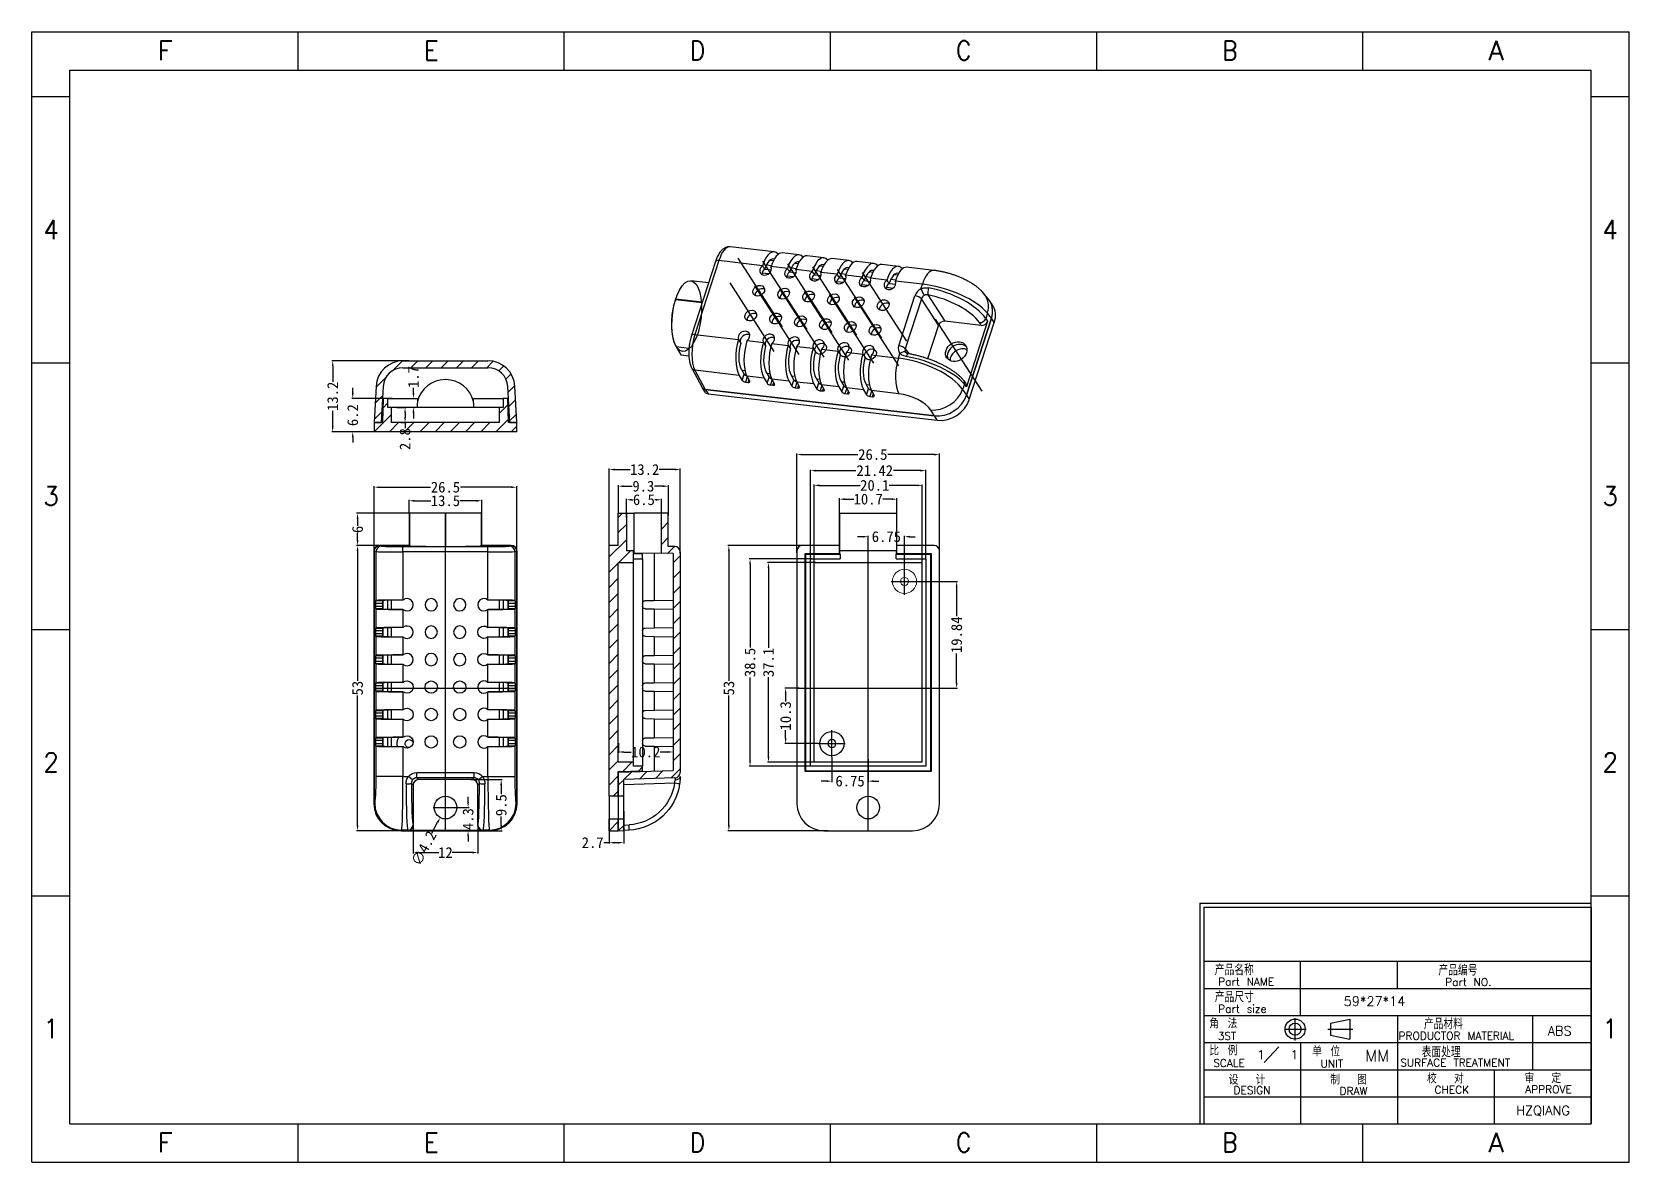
# Model space of a CAD drawing. Header units: millimetres. Extents: x 2445 to 2742, y 1300 to 1510.
import ezdxf
from ezdxf.enums import TextEntityAlignment as Align
from ezdxf.lldxf.tags import DXFTag

# ---------------------------------------------------------------- set-up
doc = ezdxf.new("R2010")
doc.units = ezdxf.units.MM
doc.layers.add('1', color=7, linetype='Continuous', true_color=0xffffff)
doc.layers.add('6', color=7, linetype='Continuous', true_color=0xffffff)
doc.layers.add('center', color=1, linetype='CENTER')
doc.layers.add('text', color=3, linetype='Continuous')
doc.styles.get("Standard").update_dxf_attribs({"font": ''})
doc.styles.add('TEXTSTYLE_0', font='txt_____.ttf', dxfattribs={"width": 0.8})
doc.styles.add('TXT', font='txt.shx', dxfattribs={"bigfont": 'gbcbig.shx'})
doc.styles.get('Standard').set_extended_font_data('SimSun')
tags = doc.linetypes.add('CENTER', pattern=[2, 1.25, -0.25, 0.25, -0.25]).pattern_tags.tags
tags[10:11] = [DXFTag(74, 4), DXFTag(75, 0), DXFTag(340, '0'), DXFTag(46, 0.0), DXFTag(50, 0.0), DXFTag(44, 0.0), DXFTag(45, 0.0)]
tags[8:9] = [DXFTag(74, 4), DXFTag(75, 0), DXFTag(340, '0'), DXFTag(46, 0.0), DXFTag(50, 0.0), DXFTag(44, 0.0), DXFTag(45, 0.0)]
tags[6:7] = [DXFTag(74, 4), DXFTag(75, 0), DXFTag(340, '0'), DXFTag(46, 0.0), DXFTag(50, 0.0), DXFTag(44, 0.0), DXFTag(45, 0.0)]
tags[4:5] = [DXFTag(74, 4), DXFTag(75, 0), DXFTag(340, '0'), DXFTag(46, 0.0), DXFTag(50, 0.0), DXFTag(44, 0.0), DXFTag(45, 0.0)]
doc.dimstyles.new('副本 Standard', dxfattribs={"dimtxt": 2, "dimasz": 1, "dimexe": 0.18, "dimexo": 0.0625, "dimgap": 0.09, "dimtad": 0, "dimdsep": 46, "dimtxsty": 'Standard', "dimcen": 0.09, "dimclrd": 5, "dimclre": 5, "dimclrt": 6, "dimadec": 0, "dimazin": 2, "dimtfac": 1, "dimtofl": 0, "dimtmove": 0, "dimatfit": 3, "dimfxl": 0, "dimtolj": 1, "dimtzin": 0, "dimarcsym": 0})

msp = doc.modelspace()

# ---------------------------------------------------------------- texts
at = {"color": 3, "style": 'TXT'}
for s, height, p in [('产品名称', 2.016, (2664.956, 1334.851)), ('Part NAME', 1.44, (2665.6, 1332.915)), ('产品尺寸', 2.016, (2664.956, 1329.811)), ('Part size', 1.44, (2665.6, 1327.875)), ('角 法', 1.8, (2663.954, 1324.98)), ('产品材料', 2.016, (2703.849, 1324.805)), ('比 例', 1.8, (2663.954, 1319.94)), ('3ST', 1.44, (2665.509, 1322.83)), ('单 位', 1.8, (2683.077, 1319.796)), ('PRODUCTOR MATERIAL', 1.44, (2699.125, 1322.861)), ('表面处理', 2.016, (2703.435, 1319.581)), ('SCALE', 1.44, (2664.698, 1317.79)), ('UNIT', 1.44, (2684.615, 1317.673)), ('SURFACE TREATMENT', 1.44, (2699.47, 1317.884)), ('制  图', 1.8, (2686.435, 1314.535)), ('校  对', 1.8, (2704.441, 1314.734)), ('审  定', 1.8, (2722.551, 1314.812)), ('DESIGN', 1.44, (2668.455, 1312.757)), ('DRAW', 1.44, (2688.169, 1312.62)), ('CHECK', 1.44, (2705.845, 1312.837)), ('APPROVE', 1.44, (2722.712, 1312.914))]:
    msp.add_text(s, height=height, dxfattribs=at).set_placement(p)
at = {"color": 3, "linetype": 'Continuous', "style": 'TXT'}
for s, height, p in [('产品编号', 2.016, (2706.552, 1334.783)), ('Part NO.', 1.44, (2707.809, 1332.847)), ('设  计', 1.8, (2667.554, 1314.516))]:
    msp.add_text(s, height=height, dxfattribs=at).set_placement(p)
at = {"color": 6, "style": 'TXT'}
for s, p in [('59*27*14', (2694.666, 1329.129)), ('ABS', (2729.094, 1323.632)), ('HZQIANG', (2725.998, 1308.84))]:
    msp.add_text(s, height=1.7585, dxfattribs=at).set_placement(p, align=Align.CENTER)
msp.add_text('MM', height=2.16, dxfattribs=at).set_placement((2692.952, 1318.819))
at = {"layer": 'text', "style": 'TXT'}
msp.add_text('1   1', height=1.62, dxfattribs=at).set_placement((2672.858, 1319.256))

# ---------------------------------------------------------------- blocks, each defined once
blk = doc.blocks.new('*D6')
at = {"color": 5, "lineweight": -2, "transparency": 16777216}
for p, q in [((2508.65, 1413.51), (2508.65, 1425.72)), ((2535.15, 1413.51), (2535.15, 1425.72)), ((2509.65, 1425.54), (2519.13, 1425.54)), ((2534.15, 1425.54), (2524.67, 1425.54))]:
    blk.add_line(p, q, dxfattribs=at)
at = {"color": 5, "transparency": 16777216}
for points in [[(2509.65, 1425.7), (2509.65, 1425.37), (2508.65, 1425.54)], [(2534.15, 1425.7), (2534.15, 1425.37), (2535.15, 1425.54)]]:
    blk.add_solid(points, dxfattribs=at)
at = {"layer": 'Defpoints', "color": 0, "transparency": 16777216}
for p in [(2535.15, 1425.54), (2508.65, 1413.45), (2535.15, 1413.45)]:
    blk.add_point(p, dxfattribs=at)
at = {"color": 6, "transparency": 16777216, "insert": (2521.9, 1425.54), "char_height": 2, "attachment_point": 5}
blk.add_mtext('\\A1;26.5', dxfattribs=at)
blk = doc.blocks.new('*D7')
at = {"color": 5, "lineweight": -2, "transparency": 16777216}
for p, q in [((2510.02, 1414.7), (2505.37, 1414.7)), ((2505.55, 1413.7), (2505.55, 1389.54)), ((2505.55, 1362.7), (2505.55, 1386.86)), ((2513.78, 1361.7), (2505.37, 1361.7))]:
    blk.add_line(p, q, dxfattribs=at)
at = {"color": 5, "transparency": 16777216}
for points in [[(2505.39, 1413.7), (2505.72, 1413.7), (2505.55, 1414.7)], [(2505.39, 1362.7), (2505.72, 1362.7), (2505.55, 1361.7)]]:
    blk.add_solid(points, dxfattribs=at)
at = {"layer": 'Defpoints', "color": 0, "transparency": 16777216}
for p in [(2510.08, 1414.7), (2505.55, 1361.7), (2513.85, 1361.7)]:
    blk.add_point(p, dxfattribs=at)
at = {"color": 6, "transparency": 16777216, "insert": (2505.55, 1388.2), "char_height": 2, "attachment_point": 5, "rotation": 90}
blk.add_mtext('\\A1;53', dxfattribs=at)
blk = doc.blocks.new('*D8')
at = {"color": 5, "lineweight": -2, "transparency": 16777216}
for p, q in [((2515.15, 1420.76), (2515.15, 1423.2)), ((2516.15, 1423.02), (2519.21, 1423.02)), ((2527.65, 1423.02), (2524.58, 1423.02)), ((2528.65, 1420.76), (2528.65, 1423.2))]:
    blk.add_line(p, q, dxfattribs=at)
at = {"color": 5, "transparency": 16777216}
for points in [[(2516.15, 1423.19), (2516.15, 1422.85), (2515.15, 1423.02)], [(2527.65, 1423.19), (2527.65, 1422.85), (2528.65, 1423.02)]]:
    blk.add_solid(points, dxfattribs=at)
at = {"layer": 'Defpoints', "color": 0, "transparency": 16777216}
for p in [(2528.65, 1423.02), (2515.15, 1420.7), (2528.65, 1420.7)]:
    blk.add_point(p, dxfattribs=at)
at = {"color": 6, "transparency": 16777216, "insert": (2521.9, 1423.02), "char_height": 2, "attachment_point": 5}
blk.add_mtext('\\A1;13.5', dxfattribs=at)
blk = doc.blocks.new('*D9')
at = {"color": 5, "lineweight": -2, "transparency": 16777216}
for p, q in [((2515.34, 1420.7), (2505.37, 1420.7)), ((2505.55, 1419.7), (2505.55, 1418.36)), ((2505.55, 1415.7), (2505.55, 1417.04)), ((2507.04, 1414.7), (2505.37, 1414.7))]:
    blk.add_line(p, q, dxfattribs=at)
at = {"color": 5, "transparency": 16777216}
for points in [[(2505.39, 1419.7), (2505.72, 1419.7), (2505.55, 1420.7)], [(2505.39, 1415.7), (2505.72, 1415.7), (2505.55, 1414.7)]]:
    blk.add_solid(points, dxfattribs=at)
at = {"layer": 'Defpoints', "color": 0, "transparency": 16777216}
for p in [(2515.4, 1420.7), (2505.55, 1414.7), (2507.1, 1414.7)]:
    blk.add_point(p, dxfattribs=at)
at = {"color": 6, "transparency": 16777216, "insert": (2505.55, 1417.7), "char_height": 2, "attachment_point": 5, "rotation": 90}
blk.add_mtext('\\A1;6', dxfattribs=at)
blk = doc.blocks.new('*D10')
at = {"color": 5, "lineweight": -2, "transparency": 16777216}
for p, q in [((2526.11, 1367), (2526.11, 1368)), ((2524.27, 1366), (2526.29, 1366)), ((2524.27, 1361.7), (2526.29, 1361.7)), ((2526.11, 1360.7), (2526.11, 1359.7))]:
    blk.add_line(p, q, dxfattribs=at)
at = {"color": 5, "transparency": 16777216}
for points in [[(2525.94, 1367), (2526.27, 1367), (2526.11, 1366)], [(2525.94, 1360.7), (2526.27, 1360.7), (2526.11, 1361.7)]]:
    blk.add_solid(points, dxfattribs=at)
at = {"layer": 'Defpoints', "color": 0, "transparency": 16777216}
for p in [(2524.21, 1366), (2524.21, 1361.7), (2526.11, 1361.7)]:
    blk.add_point(p, dxfattribs=at)
at = {"color": 6, "transparency": 16777216, "insert": (2526.11, 1363.85), "char_height": 2, "attachment_point": 5, "rotation": 90}
blk.add_mtext('\\A1;4.3', dxfattribs=at)
blk = doc.blocks.new('*D11')
at = {"color": 5, "lineweight": -2, "transparency": 16777216}
for p, q in [((2519.36, 1361.23), (2520.44, 1363.26)), ((2521.81, 1366), (2521.99, 1366)), ((2521.9, 1365.91), (2521.9, 1366.09))]:
    blk.add_line(p, q, dxfattribs=at)
at = {"color": 5, "transparency": 16777216}
blk.add_solid([(2520.29, 1363.34), (2520.59, 1363.18), (2520.91, 1364.14)], dxfattribs=at)
at = {"layer": 'Defpoints', "color": 0, "transparency": 16777216}
for p in [(2522.89, 1367.85), (2520.91, 1364.14)]:
    blk.add_point(p, dxfattribs=at)
at = {"color": 6, "transparency": 16777216, "insert": (2517.87, 1358.44), "char_height": 2, "attachment_point": 5, "rotation": 61.9601}
blk.add_mtext('\\A1;∅4.2', dxfattribs=at)
blk = doc.blocks.new('*D12')
at = {"color": 5, "lineweight": -2, "transparency": 16777216}
for p, q in [((2554.05, 1420.57), (2554.05, 1425.9)), ((2555.05, 1425.72), (2556.62, 1425.72)), ((2562.35, 1425.72), (2560.77, 1425.72)), ((2563.35, 1420.3), (2563.35, 1425.9))]:
    blk.add_line(p, q, dxfattribs=at)
at = {"color": 5, "transparency": 16777216}
for points in [[(2555.05, 1425.89), (2555.05, 1425.56), (2554.05, 1425.72)], [(2562.35, 1425.89), (2562.35, 1425.56), (2563.35, 1425.72)]]:
    blk.add_solid(points, dxfattribs=at)
at = {"layer": 'Defpoints', "color": 0, "transparency": 16777216}
for p in [(2563.35, 1425.72), (2554.05, 1420.51), (2563.35, 1420.23)]:
    blk.add_point(p, dxfattribs=at)
at = {"color": 6, "transparency": 16777216, "insert": (2558.7, 1425.72), "char_height": 2, "attachment_point": 5}
blk.add_mtext('\\A1;9.3', dxfattribs=at)
blk = doc.blocks.new('*D13')
at = {"color": 5, "lineweight": -2, "transparency": 16777216}
for p, q in [((2555.55, 1419.94), (2555.55, 1423.39)), ((2556.55, 1423.21), (2556.73, 1423.21)), ((2561.05, 1423.21), (2560.86, 1423.21)), ((2562.05, 1420.3), (2562.05, 1423.39))]:
    blk.add_line(p, q, dxfattribs=at)
at = {"color": 5, "transparency": 16777216}
for points in [[(2556.55, 1423.37), (2556.55, 1423.04), (2555.55, 1423.21)], [(2561.05, 1423.37), (2561.05, 1423.04), (2562.05, 1423.21)]]:
    blk.add_solid(points, dxfattribs=at)
at = {"layer": 'Defpoints', "color": 0, "transparency": 16777216}
for p in [(2555.55, 1423.21), (2555.55, 1419.87), (2562.05, 1420.24)]:
    blk.add_point(p, dxfattribs=at)
at = {"color": 6, "transparency": 16777216, "insert": (2558.8, 1423.21), "char_height": 2, "attachment_point": 5}
blk.add_mtext('\\A1;6.5', dxfattribs=at)
blk = doc.blocks.new('*D14')
at = {"color": 5, "lineweight": -2, "transparency": 16777216}
for p, q in [((2552.35, 1414.39), (2552.35, 1429)), ((2553.35, 1428.82), (2556.26, 1428.82)), ((2564.55, 1428.82), (2561.63, 1428.82)), ((2565.55, 1413.25), (2565.55, 1429))]:
    blk.add_line(p, q, dxfattribs=at)
at = {"color": 5, "transparency": 16777216}
for points in [[(2553.35, 1428.99), (2553.35, 1428.65), (2552.35, 1428.82)], [(2564.55, 1428.99), (2564.55, 1428.65), (2565.55, 1428.82)]]:
    blk.add_solid(points, dxfattribs=at)
at = {"layer": 'Defpoints', "color": 0, "transparency": 16777216}
for p in [(2565.55, 1428.82), (2552.35, 1414.33), (2565.55, 1413.18)]:
    blk.add_point(p, dxfattribs=at)
at = {"color": 6, "transparency": 16777216, "insert": (2558.95, 1428.82), "char_height": 2, "attachment_point": 5}
blk.add_mtext('\\A1;13.2', dxfattribs=at)
blk = doc.blocks.new('*D15')
at = {"color": 5, "lineweight": -2, "transparency": 16777216}
for p, q in [((2552.35, 1365.35), (2552.35, 1359.3)), ((2555.05, 1365.35), (2555.05, 1359.3)), ((2552.35, 1359.48), (2551.35, 1359.48)), ((2554.05, 1359.48), (2553.35, 1359.48))]:
    blk.add_line(p, q, dxfattribs=at)
at = {"color": 5, "transparency": 16777216}
for points in [[(2553.35, 1359.64), (2553.35, 1359.31), (2552.35, 1359.48)], [(2554.05, 1359.64), (2554.05, 1359.31), (2555.05, 1359.48)]]:
    blk.add_solid(points, dxfattribs=at)
at = {"layer": 'Defpoints', "color": 0, "transparency": 16777216}
for p in [(2552.35, 1365.42), (2555.05, 1365.42), (2552.35, 1359.48)]:
    blk.add_point(p, dxfattribs=at)
at = {"color": 6, "transparency": 16777216, "insert": (2549.28, 1359.48), "char_height": 2, "attachment_point": 5}
blk.add_mtext('\\A1;2.7', dxfattribs=at)
blk = doc.blocks.new('*D16')
at = {"color": 5, "lineweight": -2, "transparency": 16777216}
for p, q in [((2554.05, 1378), (2554.05, 1376.15)), ((2555.05, 1376.33), (2556.46, 1376.33)), ((2563.25, 1376.33), (2561.83, 1376.33)), ((2564.25, 1376.44), (2564.25, 1376.15))]:
    blk.add_line(p, q, dxfattribs=at)
at = {"color": 5, "transparency": 16777216}
for points in [[(2555.05, 1376.5), (2555.05, 1376.17), (2554.05, 1376.33)], [(2563.25, 1376.5), (2563.25, 1376.17), (2564.25, 1376.33)]]:
    blk.add_solid(points, dxfattribs=at)
at = {"layer": 'Defpoints', "color": 0, "transparency": 16777216}
for p in [(2554.05, 1378.06), (2564.25, 1376.5), (2564.25, 1376.33)]:
    blk.add_point(p, dxfattribs=at)
at = {"color": 6, "transparency": 16777216, "insert": (2559.15, 1376.33), "char_height": 2, "attachment_point": 5}
blk.add_mtext('\\A1;10.2', dxfattribs=at)
blk = doc.blocks.new('*D17')
at = {"color": 5, "lineweight": -2, "transparency": 16777216}
for p, q in [((2590.47, 1411.58), (2590.47, 1426.06)), ((2591.47, 1425.88), (2599.01, 1425.88)), ((2609.57, 1425.88), (2604.44, 1425.88)), ((2610.57, 1411.58), (2610.57, 1426.06))]:
    blk.add_line(p, q, dxfattribs=at)
at = {"color": 5, "transparency": 16777216}
for points in [[(2591.47, 1426.05), (2591.47, 1425.71), (2590.47, 1425.88)], [(2609.57, 1426.05), (2609.57, 1425.71), (2610.57, 1425.88)]]:
    blk.add_solid(points, dxfattribs=at)
at = {"layer": 'Defpoints', "color": 0, "transparency": 16777216}
for p in [(2610.57, 1425.88), (2590.47, 1411.52), (2610.57, 1411.52)]:
    blk.add_point(p, dxfattribs=at)
at = {"color": 6, "transparency": 16777216, "insert": (2601.73, 1425.88), "char_height": 2, "attachment_point": 5}
blk.add_mtext('\\A1;20.1', dxfattribs=at)
blk = doc.blocks.new('*D18')
at = {"color": 5, "lineweight": -2, "transparency": 16777216}
for p, q in [((2589.8, 1412.28), (2589.8, 1428.8)), ((2590.8, 1428.62), (2598.24, 1428.62)), ((2610.23, 1428.62), (2605.21, 1428.62)), ((2611.23, 1412.28), (2611.23, 1428.8))]:
    blk.add_line(p, q, dxfattribs=at)
at = {"color": 5, "transparency": 16777216}
for points in [[(2590.8, 1428.79), (2590.8, 1428.45), (2589.8, 1428.62)], [(2610.23, 1428.79), (2610.23, 1428.45), (2611.23, 1428.62)]]:
    blk.add_solid(points, dxfattribs=at)
at = {"layer": 'Defpoints', "color": 0, "transparency": 16777216}
for p in [(2611.23, 1428.62), (2589.8, 1412.22), (2611.23, 1412.22)]:
    blk.add_point(p, dxfattribs=at)
at = {"color": 6, "transparency": 16777216, "insert": (2601.73, 1428.62), "char_height": 2, "attachment_point": 5}
blk.add_mtext('\\A1;21.42', dxfattribs=at)
blk = doc.blocks.new('*D19')
at = {"color": 5, "lineweight": -2, "transparency": 16777216}
for p, q in [((2590.77, 1411.52), (2581.79, 1411.52)), ((2581.97, 1410.52), (2581.97, 1395.67)), ((2581.97, 1375.42), (2581.97, 1390.26)), ((2590.77, 1374.42), (2581.79, 1374.42))]:
    blk.add_line(p, q, dxfattribs=at)
at = {"color": 5, "transparency": 16777216}
for points in [[(2581.8, 1410.52), (2582.13, 1410.52), (2581.97, 1411.52)], [(2581.8, 1375.42), (2582.13, 1375.42), (2581.97, 1374.42)]]:
    blk.add_solid(points, dxfattribs=at)
at = {"layer": 'Defpoints', "color": 0, "transparency": 16777216}
for p in [(2590.83, 1411.52), (2581.97, 1374.42), (2590.83, 1374.42)]:
    blk.add_point(p, dxfattribs=at)
at = {"color": 6, "transparency": 16777216, "insert": (2581.97, 1392.97), "char_height": 2, "attachment_point": 5, "rotation": 90}
blk.add_mtext('\\A1;37.1', dxfattribs=at)
blk = doc.blocks.new('*D20')
at = {"color": 5, "lineweight": -2, "transparency": 16777216}
for p, q in [((2590.09, 1412.22), (2578.36, 1412.22)), ((2578.54, 1411.22), (2578.54, 1395.73)), ((2578.54, 1374.72), (2578.54, 1390.2)), ((2590.09, 1373.72), (2578.36, 1373.72))]:
    blk.add_line(p, q, dxfattribs=at)
at = {"color": 5, "transparency": 16777216}
for points in [[(2578.38, 1411.22), (2578.71, 1411.22), (2578.54, 1412.22)], [(2578.38, 1374.72), (2578.71, 1374.72), (2578.54, 1373.72)]]:
    blk.add_solid(points, dxfattribs=at)
at = {"layer": 'Defpoints', "color": 0, "transparency": 16777216}
for p in [(2578.54, 1412.22), (2590.15, 1412.22), (2590.15, 1373.72)]:
    blk.add_point(p, dxfattribs=at)
at = {"color": 6, "transparency": 16777216, "insert": (2578.54, 1392.97), "char_height": 2, "attachment_point": 5, "rotation": 90}
blk.add_mtext('\\A1;38.5', dxfattribs=at)
blk = doc.blocks.new('*D21')
at = {"color": 5, "lineweight": -2, "transparency": 16777216}
for p, q in [((2593.77, 1375.36), (2593.77, 1370.74)), ((2600.52, 1374.97), (2600.52, 1370.74)), ((2592.77, 1370.92), (2591.77, 1370.92)), ((2601.52, 1370.92), (2602.52, 1370.92))]:
    blk.add_line(p, q, dxfattribs=at)
at = {"color": 5, "transparency": 16777216}
for points in [[(2592.77, 1371.08), (2592.77, 1370.75), (2593.77, 1370.92)], [(2601.52, 1371.08), (2601.52, 1370.75), (2600.52, 1370.92)]]:
    blk.add_solid(points, dxfattribs=at)
at = {"layer": 'Defpoints', "color": 0, "transparency": 16777216}
for p in [(2593.77, 1375.42), (2600.52, 1375.03), (2600.52, 1370.92)]:
    blk.add_point(p, dxfattribs=at)
at = {"color": 6, "transparency": 16777216, "insert": (2597.14, 1370.92), "char_height": 2, "attachment_point": 5}
blk.add_mtext('\\A1;6.75', dxfattribs=at)
blk = doc.blocks.new('*D22')
at = {"color": 5, "lineweight": -2, "transparency": 16777216}
for p, q in [((2587.68, 1388.2), (2584.98, 1388.2)), ((2585.16, 1387.2), (2585.16, 1385.73)), ((2585.16, 1378.9), (2585.16, 1380.36)), ((2591.23, 1377.9), (2584.98, 1377.9))]:
    blk.add_line(p, q, dxfattribs=at)
at = {"color": 5, "transparency": 16777216}
for points in [[(2585, 1387.2), (2585.33, 1387.2), (2585.16, 1388.2)], [(2585, 1378.9), (2585.33, 1378.9), (2585.16, 1377.9)]]:
    blk.add_solid(points, dxfattribs=at)
at = {"layer": 'Defpoints', "color": 0, "transparency": 16777216}
for p in [(2585.16, 1388.2), (2587.74, 1388.2), (2591.29, 1377.9)]:
    blk.add_point(p, dxfattribs=at)
at = {"color": 6, "transparency": 16777216, "insert": (2585.16, 1383.05), "char_height": 2, "attachment_point": 5, "rotation": 90}
blk.add_mtext('\\A1;10.3', dxfattribs=at)
blk = doc.blocks.new('*D23')
at = {"color": 5, "lineweight": -2, "transparency": 16777216}
for p, q in [((2587.27, 1413.37), (2587.27, 1431.79)), ((2588.27, 1431.61), (2598.6, 1431.61)), ((2612.77, 1431.61), (2604.14, 1431.61)), ((2613.77, 1413.37), (2613.77, 1431.79))]:
    blk.add_line(p, q, dxfattribs=at)
at = {"color": 5, "transparency": 16777216}
for points in [[(2588.27, 1431.77), (2588.27, 1431.44), (2587.27, 1431.61)], [(2612.77, 1431.77), (2612.77, 1431.44), (2613.77, 1431.61)]]:
    blk.add_solid(points, dxfattribs=at)
at = {"layer": 'Defpoints', "color": 0, "transparency": 16777216}
for p in [(2613.77, 1431.61), (2587.27, 1413.31), (2613.77, 1413.31)]:
    blk.add_point(p, dxfattribs=at)
at = {"color": 6, "transparency": 16777216, "insert": (2601.37, 1431.61), "char_height": 2, "attachment_point": 5}
blk.add_mtext('\\A1;26.5', dxfattribs=at)
blk = doc.blocks.new('*D24')
at = {"color": 5, "lineweight": -2, "transparency": 16777216}
for p, q in [((2588.68, 1414.7), (2574.42, 1414.7)), ((2574.6, 1413.7), (2574.6, 1389.54)), ((2574.6, 1362.7), (2574.6, 1386.86)), ((2593.09, 1361.7), (2574.42, 1361.7))]:
    blk.add_line(p, q, dxfattribs=at)
at = {"color": 5, "transparency": 16777216}
for points in [[(2574.44, 1413.7), (2574.77, 1413.7), (2574.6, 1414.7)], [(2574.44, 1362.7), (2574.77, 1362.7), (2574.6, 1361.7)]]:
    blk.add_solid(points, dxfattribs=at)
at = {"layer": 'Defpoints', "color": 0, "transparency": 16777216}
for p in [(2588.74, 1414.7), (2574.6, 1361.7), (2593.15, 1361.7)]:
    blk.add_point(p, dxfattribs=at)
at = {"color": 6, "transparency": 16777216, "insert": (2574.6, 1388.2), "char_height": 2, "attachment_point": 5, "rotation": 90}
blk.add_mtext('\\A1;53', dxfattribs=at)
blk = doc.blocks.new('*D25')
at = {"color": 5, "lineweight": -2, "transparency": 16777216}
for p, q in [((2595.17, 1420.76), (2595.17, 1423.5)), ((2596.17, 1423.32), (2597.83, 1423.32)), ((2604.86, 1423.32), (2603.21, 1423.32)), ((2605.86, 1420.76), (2605.86, 1423.5))]:
    blk.add_line(p, q, dxfattribs=at)
at = {"color": 5, "transparency": 16777216}
for points in [[(2596.17, 1423.49), (2596.17, 1423.15), (2595.17, 1423.32)], [(2604.86, 1423.49), (2604.86, 1423.15), (2605.86, 1423.32)]]:
    blk.add_solid(points, dxfattribs=at)
at = {"layer": 'Defpoints', "color": 0, "transparency": 16777216}
for p in [(2595.17, 1423.32), (2595.17, 1420.7), (2605.86, 1420.7)]:
    blk.add_point(p, dxfattribs=at)
at = {"color": 6, "transparency": 16777216, "insert": (2600.52, 1423.32), "char_height": 2, "attachment_point": 5}
blk.add_mtext('\\A1;10.7', dxfattribs=at)
blk = doc.blocks.new('*D26')
at = {"color": 5, "lineweight": -2, "transparency": 16777216}
for p, q in [((2512.86, 1440.34), (2514.57, 1440.34)), ((2513.6, 1437.54), (2514.57, 1437.54)), ((2514.39, 1439.34), (2514.39, 1438.54)), ((2514.39, 1437.54), (2514.39, 1436.54))]:
    blk.add_line(p, q, dxfattribs=at)
at = {"color": 5, "transparency": 16777216}
for points in [[(2514.22, 1439.34), (2514.55, 1439.34), (2514.39, 1440.34)], [(2514.22, 1438.54), (2514.55, 1438.54), (2514.39, 1437.54)]]:
    blk.add_solid(points, dxfattribs=at)
at = {"layer": 'Defpoints', "color": 0, "transparency": 16777216}
for p in [(2512.79, 1440.34), (2513.54, 1437.54), (2514.39, 1437.54)]:
    blk.add_point(p, dxfattribs=at)
at = {"color": 6, "transparency": 16777216, "insert": (2514.39, 1434.48), "char_height": 2, "attachment_point": 5, "rotation": 90}
blk.add_mtext('\\A1;2.8', dxfattribs=at)
blk = doc.blocks.new('*D27')
at = {"color": 5, "lineweight": -2, "transparency": 16777216}
for p, q in [((2504.66, 1443.04), (2504.66, 1444.04)), ((2512.02, 1442.04), (2504.48, 1442.04)), ((2511.11, 1435.84), (2504.48, 1435.84)), ((2504.66, 1434.84), (2504.66, 1433.84))]:
    blk.add_line(p, q, dxfattribs=at)
at = {"color": 5, "transparency": 16777216}
for points in [[(2504.49, 1443.04), (2504.83, 1443.04), (2504.66, 1442.04)], [(2504.49, 1434.84), (2504.83, 1434.84), (2504.66, 1435.84)]]:
    blk.add_solid(points, dxfattribs=at)
at = {"layer": 'Defpoints', "color": 0, "transparency": 16777216}
for p in [(2512.08, 1442.04), (2504.66, 1435.84), (2511.17, 1435.84)]:
    blk.add_point(p, dxfattribs=at)
at = {"color": 6, "transparency": 16777216, "insert": (2504.66, 1438.94), "char_height": 2, "attachment_point": 5, "rotation": 90}
blk.add_mtext('\\A1;6.2', dxfattribs=at)
blk = doc.blocks.new('*D28')
at = {"color": 5, "lineweight": -2, "transparency": 16777216}
for p, q in [((2515.95, 1443.04), (2515.95, 1444.04)), ((2515.87, 1442.04), (2516.13, 1442.04)), ((2515.87, 1440.34), (2516.13, 1440.34)), ((2515.95, 1439.34), (2515.95, 1438.34))]:
    blk.add_line(p, q, dxfattribs=at)
at = {"color": 5, "transparency": 16777216}
for points in [[(2515.78, 1443.04), (2516.12, 1443.04), (2515.95, 1442.04)], [(2515.78, 1439.34), (2516.12, 1439.34), (2515.95, 1440.34)]]:
    blk.add_solid(points, dxfattribs=at)
at = {"layer": 'Defpoints', "color": 0, "transparency": 16777216}
for p in [(2515.81, 1442.04), (2515.95, 1442.04), (2515.81, 1440.34)]:
    blk.add_point(p, dxfattribs=at)
at = {"color": 6, "transparency": 16777216, "insert": (2515.95, 1446.02), "char_height": 2, "attachment_point": 5, "rotation": 90}
blk.add_mtext('\\A1;1.7', dxfattribs=at)
blk = doc.blocks.new('fj')
at = {"layer": '1', "color": 151}
for p, q in [((5467.63, 561.73), (5456.62, 552.36)), ((5468.26, 561.54), (5457.26, 552.17)), ((5474.68, 556.49), (5468.26, 561.54)), ((5477.87, 557.52), (5471.39, 562.62)), ((5457.67, 559.68), (5457.6, 559.62)), ((5457.6, 559.62), (5461.52, 556.53)), ((5461.59, 556.59), (5457.67, 559.68)), ((5464.45, 559.02), (5461.84, 561.08)), ((5474.68, 556.49), (5474.68, 556.49)), ((5475.93, 555.51), (5475.93, 555.51)), ((5478.34, 553.61), (5475.93, 555.51)), ((5476.41, 556.64), (5476.92, 556.23)), ((5481.53, 554.64), (5479.06, 556.59)), ((5478.34, 553.61), (5478.34, 553.61)), ((5479.59, 552.63), (5479.59, 552.63)), ((5482, 550.73), (5479.59, 552.63)), ((5480.07, 553.76), (5480.58, 553.35)), ((5485.19, 551.76), (5482.72, 553.71)), ((5453.09, 552.05), (5453.06, 550.31)), ((5453.06, 550.31), (5454.23, 549.39)), ((5454.98, 550.57), (5453.09, 552.05)), ((5457.26, 552.17), (5463.68, 547.12)), ((5482, 550.73), (5482, 550.73)), ((5483.25, 549.75), (5483.25, 549.75)), ((5485.66, 547.85), (5483.25, 549.75)), ((5483.73, 550.88), (5484.24, 550.47)), ((5488.85, 548.88), (5486.38, 550.83)), ((5453.49, 547.15), (5453.25, 543.13)), ((5453.8, 546.53), (5453.55, 542.5)), ((5460.32, 541.39), (5453.8, 546.53)), ((5463.68, 547.12), (5463.68, 547.12)), ((5485.66, 547.85), (5485.66, 547.85)), ((5486.91, 546.87), (5486.91, 546.87)), ((5489.32, 544.97), (5486.91, 546.87)), ((5487.39, 548), (5487.9, 547.59)), ((5492.51, 546), (5490.04, 547.95)), ((5464.93, 546.14), (5467.34, 544.24)), ((5464.93, 546.14), (5464.93, 546.14)), ((5467.34, 544.24), (5467.34, 544.24)), ((5489.32, 544.97), (5489.32, 544.97)), ((5490.57, 543.99), (5490.57, 543.99)), ((5492.98, 542.09), (5490.57, 543.99)), ((5491.05, 545.12), (5491.56, 544.71)), ((5496.17, 543.12), (5493.7, 545.07)), ((5487.29, 515.96), (5453.55, 542.5)), ((5460.32, 541.39), (5460.3, 540.31)), ((5460.3, 540.31), (5461.21, 541.08)), ((5461.23, 542.12), (5461.21, 541.08)), ((5468.59, 543.26), (5471, 541.36)), ((5468.59, 543.26), (5468.59, 543.26)), ((5471, 541.36), (5471, 541.37)), ((5492.98, 542.09), (5492.98, 542.09)), ((5494.23, 541.11), (5494.23, 541.11)), ((5498.21, 537.98), (5494.23, 541.11)), ((5494.71, 542.24), (5495.22, 541.83)), ((5501.36, 539.04), (5497.36, 542.19)), ((5461.45, 540.41), (5460.65, 539.73)), ((5460.65, 539.73), (5461.02, 539.43)), ((5461.02, 539.43), (5461.41, 539.77)), ((5461.46, 540.5), (5461.39, 539.45)), ((5463.98, 538.52), (5461.46, 540.5)), ((5463.98, 538.52), (5463.96, 537.43)), ((5463.96, 537.43), (5464.87, 538.2)), ((5464.89, 539.25), (5464.87, 538.2)), ((5465.12, 537.62), (5465.05, 536.57)), ((5467.64, 535.64), (5465.12, 537.62)), ((5472.25, 540.38), (5474.66, 538.48)), ((5472.25, 540.38), (5472.25, 540.38)), ((5474.66, 538.48), (5474.66, 538.49)), ((5497.5, 537.38), (5498.21, 537.98)), ((5465.11, 537.53), (5464.31, 536.85)), ((5464.31, 536.85), (5464.68, 536.55)), ((5464.68, 536.55), (5465.07, 536.89)), ((5467.64, 535.64), (5467.62, 534.55)), ((5467.62, 534.55), (5468.53, 535.32)), ((5468.77, 534.65), (5467.97, 533.97)), ((5468.55, 536.37), (5468.53, 535.32)), ((5468.78, 534.74), (5468.71, 533.69)), ((5471.3, 532.76), (5468.78, 534.74)), ((5475.91, 537.5), (5478.32, 535.6)), ((5475.91, 537.5), (5475.91, 537.5)), ((5478.32, 535.6), (5478.32, 535.61)), ((5479.57, 534.62), (5479.57, 534.62)), ((5479.57, 534.62), (5481.98, 532.72)), ((5488.46, 530.55), (5495.89, 536.88)), ((5496.62, 535.76), (5489.19, 529.44)), ((5496.75, 529.9), (5496.62, 535.76)), ((5498.03, 535.73), (5498.16, 529.93)), ((5467.97, 533.97), (5468.34, 533.67)), ((5468.34, 533.67), (5468.73, 534.01)), ((5471.3, 532.76), (5471.28, 531.67)), ((5471.28, 531.67), (5472.19, 532.44)), ((5472.43, 531.77), (5471.63, 531.09)), ((5472.21, 533.49), (5472.19, 532.44)), ((5472.44, 531.86), (5472.37, 530.81)), ((5474.96, 529.88), (5472.44, 531.86)), ((5481.98, 532.72), (5481.98, 532.73)), ((5483.23, 531.74), (5483.23, 531.74)), ((5483.23, 531.74), (5487.2, 528.61)), ((5471.63, 531.09), (5472, 530.8)), ((5472, 530.8), (5472.39, 531.13)), ((5474.96, 529.88), (5474.94, 528.79)), ((5474.94, 528.79), (5475.85, 529.56)), ((5476.09, 528.89), (5475.29, 528.21)), ((5475.87, 530.61), (5475.85, 529.56)), ((5476.1, 528.98), (5476.03, 527.93)), ((5478.62, 527), (5476.1, 528.98)), ((5487.2, 528.61), (5487.91, 529.22)), ((5489.19, 529.44), (5489.32, 528.24)), ((5496.75, 529.9), (5491.77, 525.66)), ((5503.51, 525.72), (5498.16, 529.93)), ((5507.22, 529.25), (5507.03, 530.47)), ((5475.29, 528.21), (5475.66, 527.92)), ((5475.66, 527.92), (5476.05, 528.25)), ((5478.62, 527), (5478.6, 525.91)), ((5478.6, 525.91), (5479.51, 526.68)), ((5479.75, 526.01), (5478.95, 525.33)), ((5479.53, 527.73), (5479.51, 526.68)), ((5479.76, 526.11), (5479.69, 525.05)), ((5483.79, 522.93), (5479.76, 526.11)), ((5505.85, 525.89), (5494.35, 516.1)), ((5504.92, 525.75), (5495.17, 517.45)), ((5503.51, 525.72), (5503.48, 526.35)), ((5505.67, 527.05), (5504.89, 526.39)), ((5504.89, 526.39), (5504.92, 525.75)), ((5505.85, 525.89), (5505.67, 527.05)), ((5478.95, 525.33), (5479.32, 525.04)), ((5479.32, 525.04), (5479.71, 525.37)), ((5487.29, 515.96), (5487.26, 517.25)), ((5495.1, 518.05), (5494.32, 517.39)), ((5494.32, 517.39), (5494.35, 516.1)), ((5495.17, 517.45), (5495.1, 518.05)), ((5495.45, 518.11), (5495.37, 518.71))]:
    blk.add_line(p, q, dxfattribs=at)
at = {"layer": '1', "color": 23, "linetype": 'CENTER', "ltscale": 5.056654}
for p, q in [((5471.49, 560.1), (5471.83, 544.93)), ((5467.8, 556.95), (5468.14, 541.79)), ((5475.15, 557.22), (5475.49, 542.05)), ((5471.46, 554.07), (5471.8, 538.91)), ((5478.81, 554.34), (5479.15, 539.17)), ((5475.12, 551.19), (5475.46, 536.03)), ((5482.47, 551.46), (5482.81, 536.29)), ((5478.78, 548.31), (5479.12, 533.15)), ((5486.13, 548.58), (5486.47, 533.41)), ((5482.44, 545.43), (5482.78, 530.27)), ((5489.79, 545.7), (5490.13, 530.53)), ((5486.1, 542.56), (5486.44, 527.39))]:
    blk.add_line(p, q, dxfattribs=at)
at = {"layer": '1', "color": 132}
for p, q in [((5473.91, 555.4), (5474.9, 554.62)), ((5474.69, 555.74), (5475.68, 554.97)), ((5475.38, 556.22), (5476.11, 555.65)), ((5477.57, 552.52), (5478.56, 551.74)), ((5478.35, 552.86), (5479.34, 552.09)), ((5479.04, 553.34), (5479.77, 552.77)), ((5481.23, 549.64), (5482.22, 548.86)), ((5482.01, 549.98), (5483, 549.21)), ((5482.7, 550.47), (5483.43, 549.89)), ((5484.89, 546.76), (5485.88, 545.98)), ((5485.67, 547.1), (5486.66, 546.33)), ((5486.36, 547.59), (5487.09, 547.01)), ((5488.55, 543.88), (5489.54, 543.1)), ((5489.33, 544.22), (5490.32, 543.45)), ((5490.02, 544.71), (5490.75, 544.13)), ((5453.25, 543.06), (5453.27, 542.1)), ((5453.55, 542.5), (5487.28, 515.96)), ((5453.55, 542.5), (5453.58, 541.53)), ((5453.58, 541.53), (5487.31, 514.99)), ((5461.68, 541.54), (5461.22, 541.9)), ((5461.47, 540.68), (5461.28, 540.83)), ((5492.21, 541), (5493.2, 540.22)), ((5492.99, 541.34), (5493.98, 540.57)), ((5493.68, 541.83), (5494.41, 541.25)), ((5465.34, 538.66), (5464.88, 539.02)), ((5465.13, 537.8), (5464.94, 537.95)), ((5469, 535.79), (5468.54, 536.14)), ((5468.79, 534.92), (5468.6, 535.07)), ((5472.66, 532.91), (5472.2, 533.26)), ((5472.45, 532.04), (5472.26, 532.19)), ((5476.32, 530.03), (5475.86, 530.38)), ((5476.11, 529.16), (5475.92, 529.31)), ((5479.98, 527.15), (5479.52, 527.5)), ((5479.77, 526.28), (5479.58, 526.43)), ((5494.35, 516.11), (5505.84, 525.89)), ((5505.86, 524.91), (5505.84, 525.89)), ((5507.28, 527.85), (5507.26, 528.66)), ((5494.38, 515.13), (5505.86, 524.91)), ((5487.31, 514.99), (5487.28, 515.96)), ((5494.35, 516.11), (5494.38, 515.13))]:
    blk.add_line(p, q, dxfattribs=at)
at = {"layer": '1', "color": 23, "linetype": 'CENTER', "ltscale": 5.324712}
blk.add_line((5496.84, 531.21), (5497.2, 515.24), dxfattribs=at)
at = {"layer": '1', "color": 151}
for centre, major_axis, ratio, start_param, end_param in [((5457.76, 555.89), (4.08, 5.19), 0.407587, 1.646478546213359e-05, 6.283201771965048), ((5468.28, 560.97), (0.648, -0.761), 0.404747, 2.032784, 3.141579), ((5468.28, 558.71), (-3.12, -3.91), 0.396141, 3.144251, 4.255841), ((5457.68, 555.83), (4.08, 5.19), 0.407587, 1.111593, 2.647483), ((5474.78, 555.55), (-1.15, -0.03), 0.818568, 4.784383, 9.345791), ((5474.8, 554.81), (-1.15, -0.03), 0.818568, 4.780985, 5.875356), ((5474.81, 553.57), (3.06, 3.96), 0.421849, 5.902895, 7.391153), ((5475.44, 526.86), (-1.67, 38.49), 0.021535, 5.560289, 5.590054), ((5474.81, 553.57), (2.26, 2.93), 0.421849, 6.180117, 7.385027), ((5475.94, 552.68), (-3.12, -3.9), 0.393275, 3.144882, 4.256472), ((5457.27, 551.6), (0.648, -0.761), 0.404747, 2.032784, 3.142113), ((5471.67, 552.14), (1.15, 0.03), 0.818568, 0.407856, 2.733715), ((5478.44, 552.67), (1.15, 0.03), 0.818568, 1.642791, 6.204199), ((5478.46, 551.93), (1.15, 0.03), 0.818568, 1.639393, 2.733763), ((5478.47, 550.69), (3.06, 3.96), 0.421849, 5.902895, 7.391153), ((5479.1, 523.98), (-1.67, 38.49), 0.021535, 5.560289, 5.590054), ((5478.47, 550.69), (2.26, 2.93), 0.421849, 6.180117, 7.385027), ((5479.6, 549.81), (-3.12, -3.9), 0.393275, 3.144882, 4.256472), ((5457.27, 549.34), (-3.12, -3.91), 0.396141, 4.255841, 5.774278), ((5467.98, 549), (1.15, 0.03), 0.818568, 0.407856, 2.733715), ((5475.33, 549.26), (1.15, 0.03), 0.818568, 0.407856, 2.733715), ((5482.1, 549.79), (1.15, 0.03), 0.818568, 1.642791, 6.204199), ((5482.12, 549.05), (1.15, 0.03), 0.818568, 1.639393, 2.733763), ((5482.13, 547.81), (3.06, 3.96), 0.421849, 5.902895, 7.391153), ((5482.76, 521.1), (-1.67, 38.49), 0.021535, 5.560289, 5.590054), ((5482.13, 547.81), (2.26, 2.93), 0.421849, 6.180117, 7.385027), ((5483.26, 546.93), (-3.12, -3.9), 0.393275, 3.144882, 4.256472), ((5485.79, 544.93), (3.06, 3.96), 0.421849, 5.902895, 7.391153), ((5454.49, 547.09), (0.998, -0.06), 0.803246, 3.137521, 3.990408), ((5463.81, 544.2), (3.06, 3.96), 0.421849, 1.107967, 2.626404), ((5464.83, 547.08), (-1.15, -0.03), 0.818568, 1.642791, 6.204199), ((5465.48, 518.38), (-1.67, 38.49), 0.021535, 0.726684, 0.756449), ((5464.84, 546.33), (-1.15, -0.03), 0.818568, 3.549473, 6.207597), ((5471.64, 546.12), (1.15, 0.03), 0.818568, 0.407856, 2.733715), ((5478.99, 546.38), (1.15, 0.03), 0.818568, 0.407856, 2.733715), ((5485.76, 546.91), (-1.15, -0.03), 0.818568, 4.784383, 9.345791), ((5485.78, 546.17), (-1.15, -0.03), 0.818568, 4.780985, 5.875356), ((5486.42, 518.22), (-1.67, 38.49), 0.021535, 5.560289, 5.590054), ((5485.79, 544.93), (2.26, 2.93), 0.421849, 6.180117, 7.385027), ((5486.92, 544.05), (-3.12, -3.9), 0.393275, 3.144882, 4.256472), ((5489.45, 542.05), (3.06, 3.96), 0.421849, 5.902895, 7.391153), ((5463.81, 544.2), (2.26, 2.93), 0.421849, 1.114093, 2.626404), ((5464.93, 543.32), (-3.12, -3.9), 0.393275, 4.256472, 5.774909), ((5467.47, 541.32), (3.06, 3.96), 0.421849, 1.107967, 2.626404), ((5468.49, 544.2), (-1.15, -0.03), 0.818568, 1.642791, 6.204199), ((5469.14, 515.5), (-1.67, 38.49), 0.021535, 0.726684, 0.756449), ((5468.5, 543.45), (-1.15, -0.03), 0.818568, 3.549473, 6.207597), ((5475.3, 543.24), (1.15, 0.03), 0.818568, 0.407856, 2.733715), ((5482.65, 543.5), (-1.15, -0.03), 0.818568, 3.549351, 5.875405), ((5489.42, 544.03), (-1.15, -0.03), 0.818568, 4.784383, 9.345791), ((5489.44, 543.29), (-1.15, -0.03), 0.818568, 4.780985, 5.875356), ((5490.08, 515.34), (-1.67, 38.49), 0.021535, 5.560289, 5.590054), ((5489.45, 542.05), (2.26, 2.93), 0.421849, 6.180117, 7.385027), ((5490.58, 541.17), (-3.12, -3.9), 0.393275, 3.144882, 4.256472), ((5493.11, 539.17), (3.06, 3.96), 0.421849, 5.902895, 7.391153), ((5454.25, 543.1), (-1, -0.03), 0.81781, 6.212785, 7.061576), ((5461.57, 540.8), (-0.314, 0.389), 0.447391, 0.49139, 1.775083), ((5467.47, 541.32), (2.26, 2.93), 0.421849, 1.114093, 2.626404), ((5468.59, 540.44), (-3.12, -3.9), 0.393275, 4.256472, 5.774909), ((5471.13, 538.44), (3.06, 3.96), 0.421849, 1.107967, 2.626404), ((5471.13, 538.44), (2.26, 2.93), 0.421849, 1.114093, 2.626404), ((5472.15, 541.32), (-1.15, -0.03), 0.818568, 1.642791, 6.204199), ((5472.8, 512.62), (-1.67, 38.49), 0.021535, 0.726684, 0.756449), ((5472.16, 540.57), (-1.15, -0.03), 0.818568, 3.549473, 6.207597), ((5478.96, 540.36), (-1.15, -0.03), 0.818568, 3.549351, 5.875405), ((5486.31, 540.62), (-1.15, -0.03), 0.818568, 3.549351, 5.875405), ((5493.08, 541.15), (-1.15, -0.03), 0.818568, 4.784383, 9.345791), ((5493.1, 540.41), (-1.15, -0.03), 0.818568, 4.780985, 5.875356), ((5493.74, 512.46), (-1.67, 38.49), 0.021535, 5.560289, 5.590054), ((5493.11, 539.17), (2.26, 2.93), 0.421849, 6.180117, 7.385027), ((5494.24, 538.29), (-3.12, -3.9), 0.393275, 3.144882, 4.256472), ((5460.66, 540.03), (-0.314, 0.389), 0.447391, 0.49139, 2.044733), ((5461.03, 539.74), (-0.314, 0.389), 0.447391, 2.044733, 3.598076), ((5465.23, 537.92), (-0.314, 0.389), 0.447391, 0.49139, 1.775083), ((5472.25, 537.56), (-3.12, -3.9), 0.393275, 4.256472, 5.774909), ((5474.79, 535.56), (3.06, 3.96), 0.421849, 1.107967, 2.626404), ((5474.79, 535.56), (2.26, 2.93), 0.421849, 1.114093, 2.626404), ((5475.82, 537.69), (1.15, 0.03), 0.818568, 0.4078802717765395, 6.691065578956126), ((5475.81, 538.44), (1.15, 0.03), 0.818568, 4.784383, 9.345791), ((5476.46, 509.74), (-1.67, 38.49), 0.021535, 0.726684, 0.756449), ((5482.62, 537.48), (-1.15, -0.03), 0.818568, 3.549351, 5.875405), ((5489.97, 537.74), (-1.15, -0.03), 0.818568, 3.549351, 5.875405), ((5498.27, 535.11), (-3.09, -3.93), 0.407587, 3.141002, 4.253186), ((5498.52, 532.4), (-6.58, 7.53), 0.383246, 3.651142, 5.169579), ((5464.32, 537.15), (-0.314, 0.389), 0.447391, 0.49139, 2.044733), ((5464.69, 536.86), (-0.314, 0.389), 0.447391, 2.044733, 3.598076), ((5468.89, 535.04), (-0.314, 0.389), 0.447391, 0.49139, 1.775083), ((5475.91, 534.68), (-3.12, -3.9), 0.393275, 4.256472, 5.774909), ((5478.45, 532.68), (3.06, 3.96), 0.421849, 1.107967, 2.626404), ((5478.45, 532.68), (2.26, 2.93), 0.421849, 1.114093, 2.626404), ((5479.57, 531.8), (-3.12, -3.9), 0.393275, 4.256472, 5.774909), ((5479.48, 534.81), (1.15, 0.03), 0.818568, 0.4078802717765431, 6.691065578956129), ((5479.47, 535.56), (1.15, 0.03), 0.818568, 4.784383, 9.345791), ((5480.12, 506.86), (-1.67, 38.49), 0.021535, 0.726684, 0.756449), ((5486.28, 534.6), (-1.15, -0.03), 0.818568, 3.549351, 5.875405), ((5497.32, 535.75), (-2, -0.05), 0.819565, 4.604497, 5.49366), ((5495.9, 536.3), (0.648, -0.761), 0.404747, 0.496894, 2.032784), ((5497.33, 535.17), (-1, -0.023), 0.849892, 4.604138, 5.493301), ((5497.51, 536.81), (-0.066, -0.998), 0.061914, 4.10325, 5.62497), ((5498.73, 536.31), (-0.671, -0.741), 0.290799, 4.27724, 5.813474), ((5497.03, 531.14), (-5.71, 6.95), 0.433224, 3.663531, 5.041331), ((5497.72, 531.72), (-6.36, 7.72), 0.430386, 3.662707, 5.040507), ((5467.98, 534.27), (-0.314, 0.389), 0.447391, 0.49139, 2.044733), ((5468.35, 533.98), (-0.314, 0.389), 0.447391, 2.044733, 3.598076), ((5471.64, 531.39), (-0.314, 0.389), 0.447391, 0.49139, 2.044733), ((5472.55, 532.16), (-0.314, 0.389), 0.447391, 0.49139, 1.775083), ((5482.11, 529.8), (3.06, 3.96), 0.421849, 1.107967, 2.626404), ((5482.11, 529.8), (2.26, 2.93), 0.421849, 1.114093, 2.626404), ((5483.23, 528.92), (-3.12, -3.9), 0.393275, 4.256472, 5.774909), ((5483.15, 531.93), (1.15, 0.03), 0.818568, 0.4078802717765413, 6.691065578956128), ((5483.13, 532.68), (1.15, 0.03), 0.818568, 4.784383, 9.345791), ((5483.78, 503.98), (-1.67, 38.49), 0.021535, 0.726684, 0.756449), ((5472.01, 531.1), (-0.314, 0.389), 0.447391, 2.044733, 3.598076), ((5475.3, 528.51), (-0.314, 0.389), 0.447391, 0.49139, 2.044733), ((5476.21, 529.28), (-0.314, 0.389), 0.447391, 0.49139, 1.775083), ((5489.9, 529.43), (-2, -0.05), 0.817571, 5.494921, 6.384084), ((5487.92, 528.64), (0.989, 0.145), 0.571482, 6.261623, 7.783343), ((5488.47, 529.98), (0.648, -0.761), 0.404747, 0.496894, 2.032784), ((5489.91, 528.85), (-1, 0.06), 0.813754, 5.563178, 6.42161), ((5497.47, 529.33), (-1, -0.023), 0.819565, 3.924082, 5.49366), ((5502.09, 529.72), (-4.94, -0.75), 0.81618, 2.249173, 3.144264), ((5502.24, 528.71), (-5.01, -0.11), 0.816329, 2.354116, 3.246512), ((5475.67, 528.22), (-0.314, 0.389), 0.447391, 2.044733, 3.598076), ((5478.96, 525.63), (-0.314, 0.389), 0.447391, 0.49139, 2.044733), ((5479.87, 526.4), (-0.314, 0.389), 0.447391, 0.49139, 1.775083), ((5487.27, 525.74), (3.09, 3.93), 0.407587, 1.111593, 2.630029), ((5487.15, 522.72), (-6.38, 7.7), 0.426137, 3.661501, 5.179938), ((5488.52, 527.62), (0.665, 0.747), 0.286837, 6.283161, 7.416156), ((5487.95, 523.4), (-6.6, 7.52), 0.378948, 3.650272, 5.028072), ((5504.18, 526.92), (-0.999, -0.042), 0.781525, 0.76725, 2.33622), ((5504.2, 526.32), (-1, -0.021), 0.820067, 0.784729, 2.353699), ((5479.33, 525.34), (-0.314, 0.389), 0.447391, 2.044733, 3.598076), ((5483.67, 519.91), (-3.14, 3.89), 0.447391, 3.667889, 5.186326), ((5497.01, 523.42), (2.1, 0.05), 0.818568, 0.167917, 2.973654), ((5490.74, 520.06), (5, 0.11), 0.773873, 3.925189, 5.493247), ((5494.38, 518.58), (0.992, 0.128), 0.809737, 5.409568, 6.282676), ((5494.45, 518.02), (-1, -0.02), 0.817077, 2.355554, 3.229152), ((5490.77, 518.94), (-5, -0.11), 0.820813, 0.783222, 2.35128)]:
    blk.add_ellipse(centre, major_axis=major_axis, ratio=ratio, start_param=start_param, end_param=end_param, dxfattribs=at)
for centre, major_axis in [((5471.65, 552.89), (1.15, 0.03)), ((5467.96, 549.74), (1.15, 0.03)), ((5475.31, 550.01), (1.15, 0.03)), ((5471.62, 546.86), (1.15, 0.03)), ((5478.97, 547.13), (1.15, 0.03)), ((5475.28, 543.98), (1.15, 0.03)), ((5482.63, 544.25), (-1.15, -0.03)), ((5478.94, 541.1), (-1.15, -0.03)), ((5486.29, 541.37), (-1.15, -0.03)), ((5482.6, 538.23), (-1.15, -0.03)), ((5489.95, 538.49), (-1.15, -0.03)), ((5486.26, 535.35), (-1.15, -0.03)), ((5497, 524), (-2.1, -0.05))]:
    blk.add_ellipse(centre, major_axis=major_axis, ratio=0.818568, dxfattribs=at)
at = {"layer": '1', "color": 132}
for centre, major_axis, start_param, end_param in [((5454.25, 543.1), (-1, -0.023), 6.283175, 7.065087), ((5454.27, 542.12), (1, 0.023), 3.141582, 3.923495), ((5502.25, 528.71), (-5, -0.11), 2.352698, 3.141582), ((5502.28, 527.73), (5, 0.11), 5.494291, 6.283174), ((5497.01, 523.42), (-2.1, -0.05), 3.923495, 6.115345), ((5497.03, 522.45), (-2.1, -0.05), 3.923495, 5.815224), ((5497.01, 523.42), (-2.1, -0.05), 3.309411, 3.923494), ((5497.03, 522.45), (-2.1, -0.05), 3.609532, 3.923495), ((5490.77, 518.93), (-5, -0.11), 0.781902, 2.352698), ((5490.79, 517.95), (5, 0.11), 3.923495, 5.494291)]:
    blk.add_ellipse(centre, major_axis=major_axis, ratio=0.818568, start_param=start_param, end_param=end_param, dxfattribs=at)
at = {"layer": '1', "color": 151}
for points, knots in [([(5471.39, 562.62), (5471.37, 562.63), (5471.28, 562.71), (5471.1, 562.81), (5470.84, 562.92), (5470.56, 562.97), (5470.27, 562.99), (5469.97, 562.97), (5469.65, 562.9), (5469.3, 562.79), (5468.95, 562.63), (5468.58, 562.43), (5468.21, 562.19), (5467.9, 561.95), (5467.7, 561.79), (5467.63, 561.73)], [0, 0, 0, 0, 0.017464, 0.088315, 0.158549, 0.229777, 0.303759, 0.382288, 0.46688, 0.55791, 0.653638, 0.750715, 0.846675, 0.941138, 1, 1, 1, 1]), ([(5456.62, 552.36), (5456.56, 552.31), (5456.38, 552.15), (5456.1, 551.88), (5455.76, 551.53), (5455.44, 551.17), (5455.13, 550.79), (5454.85, 550.4), (5454.58, 550), (5454.33, 549.59), (5454.11, 549.19), (5453.92, 548.78), (5453.76, 548.37), (5453.63, 547.97), (5453.54, 547.58), (5453.5, 547.31), (5453.5, 547.17), (5453.49, 547.15)], [0, 0, 0, 0, 0.038297, 0.111004, 0.183249, 0.255175, 0.326953, 0.398743, 0.470652, 0.542843, 0.615505, 0.68886, 0.763186, 0.838814, 0.916088, 0.989539, 1, 1, 1, 1]), ([(5507.03, 530.47), (5507.01, 530.61), (5506.95, 530.94), (5506.82, 531.47), (5506.64, 532.06), (5506.4, 532.66), (5506.12, 533.27), (5505.81, 533.87), (5505.46, 534.46), (5505.09, 535.03), (5504.71, 535.58), (5504.3, 536.11), (5503.88, 536.62), (5503.44, 537.12), (5502.98, 537.6), (5502.51, 538.06), (5502.02, 538.5), (5501.63, 538.83), (5501.41, 539), (5501.36, 539.04)], [0, 0, 0, 0, 0.04303, 0.102685, 0.165109, 0.230975, 0.29874, 0.365763, 0.431082, 0.494648, 0.556786, 0.617894, 0.678346, 0.738487, 0.798637, 0.859032, 0.919993, 0.981901, 1, 1, 1, 1]), ([(5498.03, 535.73), (5497.95, 535.82), (5497.86, 535.88), (5497.7, 535.96), (5497.65, 535.98), (5497.54, 536.01), (5497.48, 536.02), (5497.42, 536.02)], [0, 0, 0, 0, 0.5, 0.5, 0.75, 0.75, 1, 1, 1, 1]), ([(5497.5, 537.38), (5497.56, 537.37), (5497.62, 537.37), (5497.75, 537.34), (5497.81, 537.33), (5497.98, 537.28), (5498.1, 537.24), (5498.32, 537.14), (5498.43, 537.08), (5498.63, 536.95), (5498.73, 536.88), (5498.82, 536.8)], [0, 0, 0, 0, 0.125, 0.125, 0.25, 0.25, 0.5, 0.5, 0.75, 0.75, 1, 1, 1, 1]), ([(5488.61, 528.11), (5488.49, 528.21), (5488.38, 528.33), (5488.28, 528.45), (5488.15, 528.62), (5488.04, 528.81), (5487.97, 529), (5487.95, 529.07), (5487.93, 529.14), (5487.91, 529.22)], [0, 0, 0, 0, 0.335587, 0.335587, 0.335587, 0.822847, 0.822847, 0.822847, 1, 1, 1, 1]), ([(5489.19, 528.36), (5489.16, 528.39), (5489.09, 528.45), (5489.01, 528.55), (5488.95, 528.67), (5488.92, 528.74), (5488.92, 528.78), (5488.91, 528.79)], [0, 0, 0, 0, 0.132598, 0.383285, 0.625694, 0.889228, 1, 1, 1, 1]), ([(5495.37, 518.71), (5495.36, 518.79), (5495.33, 519.03), (5495.24, 519.45), (5495.1, 519.96), (5494.92, 520.48), (5494.71, 521.01), (5494.46, 521.55), (5494.19, 522.1), (5493.88, 522.66), (5493.55, 523.21), (5493.19, 523.77), (5492.81, 524.32), (5492.4, 524.87), (5491.98, 525.42), (5491.54, 525.95), (5491.08, 526.48), (5490.61, 526.99), (5490.13, 527.48), (5489.65, 527.94), (5489.34, 528.23), (5489.19, 528.36)], [0, 0, 0, 0, 0.029055, 0.085257, 0.141284, 0.196974, 0.252257, 0.30715, 0.3617, 0.415963, 0.469991, 0.523831, 0.577522, 0.631101, 0.684598, 0.73804, 0.791454, 0.844864, 0.898289, 0.951751, 1, 1, 1, 1])]:
    blk.add_open_spline(points, degree=3, knots=knots, dxfattribs=at)
for points in [[(5474.7, 555.74), (5474.71, 555.74), (5474.72, 555.75), (5474.73, 555.75)], [(5478.39, 552.87), (5478.38, 552.87), (5478.37, 552.86), (5478.36, 552.86)], [(5482.05, 549.99), (5482.04, 549.99), (5482.03, 549.99), (5482.02, 549.98)], [(5485.68, 547.1), (5485.69, 547.11), (5485.7, 547.11), (5485.71, 547.11)], [(5463.69, 546.35), (5463.7, 546.36), (5463.7, 546.37), (5463.7, 546.37)], [(5489.34, 544.23), (5489.35, 544.23), (5489.36, 544.23), (5489.37, 544.23)], [(5467.36, 543.47), (5467.36, 543.48), (5467.36, 543.49), (5467.36, 543.49)], [(5471.02, 540.59), (5471.02, 540.6), (5471.02, 540.61), (5471.02, 540.62)], [(5493, 541.35), (5493.01, 541.35), (5493.02, 541.35), (5493.03, 541.35)], [(5474.68, 537.74), (5474.68, 537.73), (5474.68, 537.72), (5474.68, 537.71)], [(5478.34, 534.86), (5478.34, 534.85), (5478.34, 534.84), (5478.34, 534.83)], [(5482, 531.98), (5482, 531.97), (5482, 531.96), (5482, 531.95)]]:
    blk.add_open_spline(points, degree=3, dxfattribs=at)
blk = doc.blocks.new('*D29')
at = {"color": 5, "lineweight": -2, "transparency": 16777216}
for p, q in [((2515.1, 1449.04), (2500.75, 1449.04)), ((2500.93, 1448.04), (2500.93, 1445.13)), ((2500.93, 1436.84), (2500.93, 1439.76)), ((2507, 1435.84), (2500.75, 1435.84))]:
    blk.add_line(p, q, dxfattribs=at)
at = {"color": 5, "transparency": 16777216}
for points in [[(2500.76, 1448.04), (2501.1, 1448.04), (2500.93, 1449.04)], [(2500.76, 1436.84), (2501.1, 1436.84), (2500.93, 1435.84)]]:
    blk.add_solid(points, dxfattribs=at)
at = {"layer": 'Defpoints', "color": 0, "transparency": 16777216}
for p in [(2500.93, 1449.04), (2515.16, 1449.04), (2507.06, 1435.84)]:
    blk.add_point(p, dxfattribs=at)
at = {"color": 6, "transparency": 16777216, "insert": (2500.93, 1442.44), "char_height": 2, "attachment_point": 5, "rotation": 90}
blk.add_mtext('\\A1;13.2', dxfattribs=at)
blk = doc.blocks.new('44aa')
at = {"color": 7, "linetype": 'Continuous'}
for p, q in [((-297, 0), (-297, 210.02)), ((-297, 210.02), (0, 210.02)), ((-247.5, 202.95), (-247.5, 210.02)), ((-198, 202.95), (-198, 210.02)), ((-148.5, 202.95), (-148.5, 210.02)), ((-99, 202.95), (-99, 210.02)), ((-49.5, 202.95), (-49.5, 210.02)), ((0, 0), (0, 210.02)), ((-289.93, 7.07), (-289.93, 202.95)), ((-289.93, 202.95), (-7.07, 202.95)), ((-7.07, 7.07), (-7.07, 202.95)), ((-297, 198), (-289.93, 198)), ((-7.07, 198), (0, 198)), ((-297, 148.5), (-289.93, 148.5)), ((-7.07, 148.5), (0, 148.5)), ((-297, 99), (-289.93, 99)), ((-7.07, 99), (0, 99)), ((-297, 49.5), (-289.93, 49.5)), ((-7.07, 49.5), (0, 49.5)), ((-289.93, 7.07), (-7.07, 7.07)), ((-247.5, 0), (-247.5, 7.07)), ((-198, 0), (-198, 7.07)), ((-148.5, 0), (-148.5, 7.07)), ((-99, 0), (-99, 7.07)), ((-49.5, 0), (-49.5, 7.07)), ((-297, 0), (0, 0))]:
    blk.add_line(p, q, dxfattribs=at)
at = {"color": 2, "linetype": 'Continuous', "style": 'TEXTSTYLE_0'}
for s, width, p, p2 in [('F', 0.8, (-273.65, 204.81), (-270.82, 204.81)), ('E', 0.8, (-224.15, 204.81), (-221.32, 204.81)), ('D', 0.8, (-174.65, 204.81), (-171.82, 204.81)), ('C', 0.8, (-125.15, 204.81), (-122.32, 204.81)), ('B', 0.8, (-75.65, 204.81), (-72.82, 204.81)), ('A', 0.8, (-26.15, 204.81), (-23.32, 204.81)), ('4', 0.8, (-294.84, 171.51), (-292.01, 171.51)), ('4', 0.8, (-4.91, 171.51), (-2.09, 171.51)), ('3', 0.8, (-294.84, 122.01), (-292.01, 122.01)), ('3', 0.8, (-4.91, 122.01), (-2.09, 122.01)), ('2', 0.8, (-294.84, 72.51), (-292.01, 72.51)), ('2', 0.8, (-4.91, 72.51), (-2.09, 72.51)), ('1', 1.199187, (-294.84, 23.01), (-292.01, 23.01)), ('1', 1.199187, (-4.91, 23.01), (-2.09, 23.01)), ('F', 0.8, (-273.65, 1.86), (-270.82, 1.86)), ('E', 0.8, (-224.15, 1.86), (-221.32, 1.86)), ('D', 0.8, (-174.65, 1.86), (-171.82, 1.86)), ('C', 0.8, (-125.15, 1.86), (-122.32, 1.86)), ('B', 0.8, (-75.65, 1.86), (-72.82, 1.86)), ('A', 0.8, (-26.15, 1.86), (-23.32, 1.86))]:
    blk.add_text(s, height=3.54, dxfattribs=dict(at, width=width)).set_placement(p, p2, align=Align.FIT)
blk = doc.blocks.new('SUN_6HWZ35TKUHLG5E9ZFKZ2V2VAJLS')
blk.add_blockref('44aa', (0, 0))
blk = doc.blocks.new('*D30')
at = {"color": 5, "lineweight": -2, "transparency": 16777216}
for p, q in [((2515.9, 1363.29), (2515.9, 1357.47)), ((2527.9, 1363.63), (2527.9, 1357.47)), ((2516.9, 1357.65), (2520.64, 1357.65)), ((2526.9, 1357.65), (2523.16, 1357.65))]:
    blk.add_line(p, q, dxfattribs=at)
at = {"color": 5, "transparency": 16777216}
for points in [[(2516.9, 1357.82), (2516.9, 1357.48), (2515.9, 1357.65)], [(2526.9, 1357.82), (2526.9, 1357.48), (2527.9, 1357.65)]]:
    blk.add_solid(points, dxfattribs=at)
at = {"layer": 'Defpoints', "color": 0, "transparency": 16777216}
for p in [(2515.9, 1363.35), (2527.9, 1363.69), (2527.9, 1357.65)]:
    blk.add_point(p, dxfattribs=at)
at = {"color": 6, "transparency": 16777216, "insert": (2521.9, 1357.65), "char_height": 2, "attachment_point": 5}
blk.add_mtext('\\A1;12', dxfattribs=at)
blk = doc.blocks.new('*D31')
at = {"color": 5, "lineweight": -2, "transparency": 16777216}
for p, q in [((2526.64, 1371.2), (2532.45, 1371.2)), ((2532.27, 1370.2), (2532.27, 1368.52)), ((2532.27, 1362.7), (2532.27, 1364.37)), ((2525.87, 1361.7), (2532.45, 1361.7))]:
    blk.add_line(p, q, dxfattribs=at)
at = {"color": 5, "transparency": 16777216}
for points in [[(2532.1, 1370.2), (2532.44, 1370.2), (2532.27, 1371.2)], [(2532.1, 1362.7), (2532.44, 1362.7), (2532.27, 1361.7)]]:
    blk.add_solid(points, dxfattribs=at)
at = {"layer": 'Defpoints', "color": 0, "transparency": 16777216}
for p in [(2526.58, 1371.2), (2525.81, 1361.7), (2532.27, 1361.7)]:
    blk.add_point(p, dxfattribs=at)
at = {"color": 6, "transparency": 16777216, "insert": (2532.27, 1366.45), "char_height": 2, "attachment_point": 5, "rotation": 90}
blk.add_mtext('\\A1;9.5', dxfattribs=at)
blk = doc.blocks.new('*D33')
at = {"color": 5, "lineweight": -2, "transparency": 16777216}
for p, q in [((2599.52, 1416.34), (2598.52, 1416.34)), ((2600.52, 1412.63), (2600.52, 1416.52)), ((2607.27, 1409.94), (2607.27, 1416.52)), ((2608.27, 1416.34), (2609.27, 1416.34))]:
    blk.add_line(p, q, dxfattribs=at)
at = {"color": 5, "transparency": 16777216}
for points in [[(2599.52, 1416.51), (2599.52, 1416.17), (2600.52, 1416.34)], [(2608.27, 1416.51), (2608.27, 1416.17), (2607.27, 1416.34)]]:
    blk.add_solid(points, dxfattribs=at)
at = {"layer": 'Defpoints', "color": 0, "transparency": 16777216}
for p in [(2607.27, 1416.34), (2600.52, 1412.57), (2607.27, 1409.87)]:
    blk.add_point(p, dxfattribs=at)
at = {"color": 6, "transparency": 16777216, "insert": (2603.89, 1416.34), "char_height": 2, "attachment_point": 5}
blk.add_mtext('\\A1;6.75', dxfattribs=at)
blk = doc.blocks.new('*D34')
at = {"color": 5, "lineweight": -2, "transparency": 16777216}
for p, q in [((2608.95, 1408.04), (2617.14, 1408.04)), ((2616.96, 1407.04), (2616.96, 1401.57)), ((2616.96, 1389.2), (2616.96, 1394.66)), ((2607.36, 1388.2), (2617.14, 1388.2))]:
    blk.add_line(p, q, dxfattribs=at)
at = {"color": 5, "transparency": 16777216}
for points in [[(2616.79, 1407.04), (2617.12, 1407.04), (2616.96, 1408.04)], [(2616.79, 1389.2), (2617.12, 1389.2), (2616.96, 1388.2)]]:
    blk.add_solid(points, dxfattribs=at)
at = {"layer": 'Defpoints', "color": 0, "transparency": 16777216}
for p in [(2608.89, 1408.04), (2607.3, 1388.2), (2616.96, 1388.2)]:
    blk.add_point(p, dxfattribs=at)
at = {"color": 6, "transparency": 16777216, "insert": (2616.96, 1398.12), "char_height": 2, "attachment_point": 5, "rotation": 90}
blk.add_mtext('\\A1;19.84', dxfattribs=at)

# ---------------------------------------------------------------- dimensions: what is measured, and where the dimension line sits
for base, p1, p2, picture, middle in [((2500.932, 1449.043), (2507.065, 1435.843), (2515.158, 1449.043), '*D29', (2500.932, 1442.443)), ((2515.949, 1442.043), (2515.812, 1440.343), (2515.812, 1442.043), '*D28', (2515.949, 1446.022)), ((2504.66, 1435.843), (2512.079, 1442.043), (2511.172, 1435.843), '*D27', (2504.66, 1438.943)), ((2514.387, 1437.543), (2512.794, 1440.343), (2513.536, 1437.543), '*D26', (2514.387, 1434.476)), ((2505.554, 1414.698), (2515.399, 1420.698), (2507.101, 1414.698), '*D9', (2505.554, 1417.698)), ((2505.554, 1361.698), (2510.083, 1414.698), (2513.846, 1361.698), '*D7', (2505.554, 1388.198)), ((2616.956, 1388.198), (2608.889, 1408.036), (2607.297, 1388.198), '*D34', (2616.956, 1398.117)), ((2585.164, 1388.198), (2591.291, 1377.898), (2587.739, 1388.198), '*D22', (2585.164, 1383.048)), ((2532.268, 1361.698), (2526.582, 1371.198), (2525.811, 1361.698), '*D31', (2532.268, 1366.448)), ((2526.107, 1361.698), (2524.209, 1365.998), (2524.209, 1361.698), '*D10', (2526.107, 1363.848))]:
    dim = msp.add_linear_dim(base=base, p1=p1, p2=p2, angle=90, dimstyle='副本 Standard')
    dim.commit()
    dim.dimension.update_dxf_attribs({"geometry": picture, "text_midpoint": middle})
for base, p1, p2, picture, middle in [((2613.766, 1431.607), (2587.266, 1413.312), (2613.766, 1413.312), '*D23', (2601.369, 1431.607)), ((2611.2279, 1428.6185), (2589.8034, 1412.2188), (2611.2279, 1412.2188), '*D18', (2601.7251, 1428.6185)), ((2535.149, 1425.536), (2508.649, 1413.446), (2535.149, 1413.446), '*D6', (2521.899, 1425.536)), ((2563.345, 1425.722), (2554.045, 1420.51), (2563.345, 1420.233), '*D12', (2558.695, 1425.722)), ((2610.566, 1425.879), (2590.466, 1411.517), (2610.566, 1411.517), '*D17', (2601.725, 1425.879)), ((2555.545, 1423.208), (2562.045, 1420.236), (2555.545, 1419.874), '*D13', (2558.795, 1423.208))]:
    dim = msp.add_linear_dim(base=base, p1=p1, p2=p2, dimstyle='副本 Standard')
    dim.commit()
    dim.dimension.update_dxf_attribs({"geometry": picture, "text_midpoint": middle, "dimtype": 160})
for base, p1, p2, picture, middle in [((2565.545, 1428.821), (2552.345, 1414.33), (2565.545, 1413.183), '*D14', (2558.945, 1428.821)), ((2528.649, 1423.019), (2515.149, 1420.698), (2528.649, 1420.698), '*D8', (2521.899, 1423.019)), ((2595.167, 1423.321), (2605.865, 1420.698), (2595.167, 1420.698), '*D25', (2600.516, 1423.321)), ((2607.265, 1416.341), (2600.516, 1412.572), (2607.265, 1409.874), '*D33', (2603.89, 1416.341)), ((2564.245, 1376.332), (2554.045, 1378.065), (2564.245, 1376.499), '*D16', (2559.145, 1376.332)), ((2600.516, 1370.916), (2593.766, 1375.423), (2600.516, 1375.028), '*D21', (2597.141, 1370.916)), ((2527.899, 1357.649), (2515.899, 1363.349), (2527.899, 1363.689), '*D30', (2521.899, 1357.649)), ((2552.345, 1359.477), (2555.045, 1365.416), (2552.345, 1365.416), '*D15', (2549.277, 1359.477))]:
    dim = msp.add_linear_dim(base=base, p1=p1, p2=p2, dimstyle='副本 Standard')
    dim.commit()
    dim.dimension.update_dxf_attribs({"geometry": picture, "text_midpoint": middle})
for base, p1, p2, picture, middle in [((2574.603, 1361.698), (2588.74, 1414.698), (2593.155, 1361.698), '*D24', (2574.603, 1388.198)), ((2578.543, 1412.219), (2590.15, 1373.715), (2590.15, 1412.219), '*D20', (2578.543, 1392.967)), ((2581.968, 1374.417), (2590.833, 1411.517), (2590.833, 1374.417), '*D19', (2581.968, 1392.967))]:
    dim = msp.add_linear_dim(base=base, p1=p1, p2=p2, angle=90, dimstyle='副本 Standard')
    dim.commit()
    dim.dimension.update_dxf_attribs({"geometry": picture, "text_midpoint": middle, "dimtype": 160})
dim = msp.add_diameter_dim_2p(p1=(2522.886, 1367.851), p2=(2520.911, 1364.144), dimstyle='副本 Standard')
dim.commit()
dim.dimension.update_dxf_attribs({"geometry": '*D11', "text_midpoint": (2517.873, 1358.439), "dimtype": 163})

# ---------------------------------------------------------------- linework, layer by layer
at = {"color": 7}
for p, q in [((2512.062, 1447.198), (2513.909, 1449.043)), ((2515.438, 1447.743), (2516.739, 1449.043)), ((2518.268, 1447.743), (2519.569, 1449.043)), ((2521.098, 1447.743), (2522.399, 1449.043)), ((2523.928, 1447.743), (2525.229, 1449.043)), ((2526.758, 1447.743), (2528.059, 1449.043)), ((2529.587, 1447.743), (2530.79, 1448.945)), ((2531.818, 1447.145), (2532.753, 1448.079)), ((2533.14, 1445.638), (2534.1, 1446.597)), ((2508.994, 1444.133), (2510.844, 1445.981)), ((2533.549, 1443.22), (2534.784, 1444.454)), ((2508.838, 1441.149), (2510.211, 1442.522)), ((2510.24, 1440.26), (2511.186, 1441.206)), ((2531.949, 1439.331), (2533.54, 1440.921)), ((2533.69, 1440.534), (2534.927, 1441.77)), ((2508.649, 1435.843), (2511.849, 1439.04)), ((2508.681, 1438.166), (2510.055, 1439.539)), ((2511.479, 1435.843), (2513.18, 1437.543)), ((2514.308, 1435.843), (2516.01, 1437.543)), ((2517.138, 1435.843), (2518.84, 1437.543)), ((2519.968, 1435.843), (2521.67, 1437.543)), ((2522.798, 1435.843), (2524.5, 1437.543)), ((2525.628, 1435.843), (2527.329, 1437.543)), ((2528.458, 1435.843), (2530.159, 1437.543)), ((2531.287, 1435.843), (2533.612, 1438.166)), ((2533.831, 1437.848), (2535.068, 1439.083)), ((2534.117, 1435.843), (2535.149, 1436.874)), ((2554.045, 1419.936), (2554.807, 1420.698)), ((2562.045, 1420.576), (2562.167, 1420.698)), ((2554.045, 1417.109), (2555.545, 1418.608)), ((2562.045, 1417.749), (2563.345, 1419.048)), ((2552.345, 1412.584), (2555.545, 1415.781)), ((2562.045, 1414.922), (2563.345, 1416.221)), ((2563.189, 1413.238), (2564.468, 1414.516)), ((2552.345, 1409.757), (2554.045, 1411.455)), ((2554.107, 1411.517), (2556.309, 1413.717)), ((2564.245, 1411.466), (2565.545, 1412.764)), ((2552.345, 1406.93), (2554.045, 1408.628)), ((2564.245, 1408.639), (2565.545, 1409.937)), ((2552.345, 1404.103), (2554.045, 1405.801)), ((2564.245, 1405.812), (2565.545, 1407.11)), ((2552.345, 1401.276), (2554.045, 1402.974)), ((2564.245, 1402.985), (2565.545, 1404.283)), ((2552.345, 1398.449), (2554.045, 1400.147)), ((2564.245, 1400.158), (2565.545, 1401.456)), ((2552.345, 1395.622), (2554.045, 1397.32)), ((2564.245, 1397.331), (2565.545, 1398.629)), ((2552.345, 1392.795), (2554.045, 1394.493)), ((2564.245, 1394.504), (2565.545, 1395.802)), ((2564.245, 1391.677), (2565.545, 1392.975)), ((2552.345, 1389.968), (2554.045, 1391.666)), ((2564.245, 1388.85), (2565.545, 1390.148)), ((2552.345, 1387.141), (2554.045, 1388.839)), ((2564.245, 1386.022), (2565.545, 1387.321)), ((2552.345, 1384.314), (2554.045, 1386.012)), ((2564.245, 1383.195), (2565.545, 1384.494)), ((2552.345, 1381.487), (2554.045, 1383.185)), ((2564.245, 1380.368), (2565.545, 1381.667)), ((2552.345, 1378.66), (2554.045, 1380.358)), ((2564.245, 1377.541), (2565.545, 1378.84)), ((2552.345, 1375.833), (2554.045, 1377.531)), ((2564.245, 1374.714), (2565.545, 1376.013)), ((2552.345, 1373.006), (2554.045, 1374.704)), ((2554.889, 1372.72), (2556.588, 1374.417)), ((2555.066, 1371.199), (2556.532, 1372.662)), ((2557.795, 1372.796), (2558.545, 1373.545)), ((2557.999, 1371.301), (2559.438, 1372.739)), ((2560.931, 1371.403), (2562.344, 1372.815)), ((2563.863, 1371.506), (2565.545, 1373.186)), ((2552.345, 1370.179), (2554.045, 1371.877)), ((2554.045, 1370.179), (2555.045, 1371.178)), ((2553.092, 1368.098), (2554.045, 1369.05)), ((2554.792, 1368.098), (2555.045, 1368.351)), ((2552.345, 1361.698), (2554.045, 1363.396)), ((2554.045, 1361.698), (2555.045, 1362.697))]:
    msp.add_line(p, q, dxfattribs=at)
for p, q in [((2662.21, 1348.238), (2662.21, 1307.198)), ((2662.21, 1348.238), (2734.93, 1348.238)), ((2662.93, 1347.518), (2734.93, 1347.518)), ((2662.93, 1347.518), (2662.93, 1307.198)), ((2734.93, 1347.518), (2734.93, 1307.198)), ((2662.93, 1337.438), (2734.93, 1337.438)), ((2680.93, 1327.358), (2680.93, 1337.438)), ((2698.93, 1332.398), (2698.93, 1337.438)), ((2662.93, 1332.398), (2734.93, 1332.398)), ((2662.93, 1327.358), (2734.93, 1327.358)), ((2698.93, 1327.358), (2698.93, 1307.198)), ((2724.13, 1317.278), (2724.13, 1327.358)), ((2662.93, 1322.318), (2734.93, 1322.318)), ((2680.93, 1322.318), (2680.93, 1307.198)), ((2662.93, 1317.278), (2734.93, 1317.278)), ((2716.93, 1317.278), (2716.93, 1307.198)), ((2662.93, 1312.238), (2734.93, 1312.238)), ((2662.93, 1307.198), (2734.93, 1307.198))]:
    msp.add_line(p, q)
at = {"color": 5}
for p, q in [((2686.472, 1325.947), (2690.062, 1326.697)), ((2686.472, 1325.947), (2686.472, 1323.707)), ((2690.062, 1326.697), (2690.062, 1322.956)), ((2686.472, 1323.707), (2690.062, 1322.956))]:
    msp.add_line(p, q, dxfattribs=at)
for radius in [1.87, 1.12]:
    msp.add_circle((2679.896, 1324.827), radius, dxfattribs=at)
at = {"layer": '1', "color": 151}
for p, q in [((2513.996, 1449.043), (2529.801, 1449.043)), ((2513.996, 1447.743), (2529.801, 1447.743)), ((2509.003, 1444.305), (2508.649, 1437.543)), ((2510.301, 1444.237), (2509.95, 1437.543)), ((2521.95, 1445.543), (2521.847, 1445.543)), ((2533.847, 1437.543), (2533.496, 1444.237)), ((2535.149, 1437.543), (2534.794, 1444.305)), ((2508.649, 1437.543), (2509.95, 1437.543)), ((2510.003, 1438.543), (2510.004, 1438.543)), ((2510.004, 1438.543), (2510.204, 1438.877)), ((2510.234, 1440.043), (2510.081, 1440.043)), ((2533.563, 1440.043), (2533.716, 1440.043)), ((2533.594, 1438.877), (2533.794, 1438.543)), ((2533.794, 1438.543), (2533.794, 1438.543)), ((2533.847, 1437.543), (2535.149, 1437.543)), ((2515.149, 1420.698), (2515.149, 1414.698)), ((2515.251, 1420.698), (2515.149, 1420.698)), ((2515.251, 1414.646), (2515.251, 1420.698)), ((2521.847, 1420.698), (2515.251, 1420.698)), ((2521.847, 1420.698), (2521.847, 1414.535)), ((2521.95, 1420.698), (2521.847, 1420.698)), ((2521.95, 1414.535), (2521.95, 1420.698)), ((2528.546, 1420.698), (2521.95, 1420.698)), ((2528.546, 1420.698), (2528.546, 1414.646)), ((2528.649, 1420.698), (2528.546, 1420.698)), ((2528.649, 1414.698), (2528.649, 1420.698)), ((2555.545, 1420.698), (2556.93, 1420.698)), ((2556.93, 1420.698), (2556.93, 1413.347)), ((2562.045, 1420.698), (2556.93, 1420.698)), ((2562.045, 1413.258), (2562.045, 1420.698)), ((2563.345, 1420.698), (2562.045, 1420.698)), ((2563.345, 1414.535), (2563.345, 1420.698)), ((2509.649, 1414.698), (2510.002, 1414.58)), ((2509.649, 1414.698), (2515.149, 1414.698)), ((2513.996, 1413.514), (2513.996, 1414.514)), ((2513.996, 1414.514), (2529.801, 1414.514)), ((2515.149, 1414.698), (2515.251, 1414.646)), ((2521.95, 1414.535), (2521.847, 1414.535)), ((2528.649, 1414.698), (2528.546, 1414.646)), ((2528.649, 1414.698), (2534.148, 1414.698)), ((2529.801, 1413.514), (2529.801, 1414.514)), ((2533.796, 1414.58), (2534.148, 1414.698)), ((2564.563, 1414.514), (2563.345, 1414.535)), ((2509.003, 1413.58), (2508.649, 1413.698)), ((2508.649, 1366.691), (2508.649, 1413.698)), ((2509.003, 1404.487), (2509.003, 1413.58)), ((2529.801, 1413.514), (2513.996, 1413.514)), ((2513.996, 1413.514), (2513.996, 1404.57)), ((2529.801, 1404.57), (2529.801, 1413.514)), ((2535.149, 1413.698), (2534.794, 1413.58)), ((2534.794, 1413.58), (2534.794, 1404.487)), ((2535.149, 1413.698), (2535.149, 1366.691)), ((2556.845, 1413.349), (2556.93, 1413.347)), ((2556.93, 1413.347), (2562.045, 1413.258)), ((2560.739, 1413.281), (2560.739, 1404.486)), ((2564.245, 1413.219), (2562.045, 1413.258)), ((2564.245, 1413.219), (2564.245, 1372.864)), ((2565.545, 1413.514), (2565.545, 1372.53)), ((2508.885, 1403.956), (2508.885, 1403.439)), ((2510.186, 1403.956), (2508.885, 1403.956)), ((2508.885, 1403.439), (2510.186, 1403.439)), ((2509.003, 1404.487), (2508.91, 1404.456)), ((2508.91, 1404.456), (2510.212, 1404.456)), ((2509.003, 1402.908), (2508.91, 1402.939)), ((2510.212, 1402.939), (2508.91, 1402.939)), ((2509.003, 1399.387), (2509.003, 1402.908)), ((2510.186, 1403.956), (2510.186, 1403.439)), ((2510.237, 1403.198), (2510.19, 1403.198)), ((2510.301, 1404.486), (2510.212, 1404.456)), ((2510.301, 1402.909), (2510.212, 1402.939)), ((2513.996, 1404.57), (2513.999, 1404.57)), ((2513.996, 1402.825), (2513.999, 1402.825)), ((2513.996, 1402.825), (2513.996, 1399.47)), ((2529.798, 1404.57), (2529.801, 1404.57)), ((2529.798, 1402.825), (2529.801, 1402.825)), ((2529.801, 1399.47), (2529.801, 1402.825)), ((2533.585, 1404.456), (2533.496, 1404.486)), ((2533.585, 1402.939), (2533.496, 1402.909)), ((2533.561, 1403.198), (2533.608, 1403.198)), ((2533.585, 1404.456), (2534.887, 1404.456)), ((2534.887, 1402.939), (2533.585, 1402.939)), ((2534.913, 1403.956), (2533.611, 1403.956)), ((2533.611, 1403.439), (2533.611, 1403.956)), ((2533.611, 1403.439), (2534.913, 1403.439)), ((2534.887, 1404.456), (2534.794, 1404.487)), ((2534.887, 1402.939), (2534.794, 1402.908)), ((2534.794, 1402.908), (2534.794, 1399.387)), ((2534.913, 1403.439), (2534.913, 1403.956)), ((2559.036, 1404.456), (2560.739, 1404.486)), ((2559.036, 1402.939), (2560.739, 1402.909)), ((2560.739, 1404.486), (2564.245, 1404.547)), ((2560.739, 1402.909), (2560.739, 1399.386)), ((2560.739, 1402.909), (2564.245, 1402.848)), ((2509.003, 1399.387), (2508.91, 1399.356)), ((2508.91, 1399.356), (2510.212, 1399.356)), ((2510.237, 1399.198), (2510.193, 1399.198)), ((2510.301, 1399.386), (2510.212, 1399.356)), ((2513.996, 1399.47), (2513.999, 1399.47)), ((2529.798, 1399.47), (2529.801, 1399.47)), ((2533.585, 1399.356), (2533.496, 1399.386)), ((2533.561, 1399.198), (2533.604, 1399.198)), ((2533.585, 1399.356), (2534.887, 1399.356)), ((2534.887, 1399.356), (2534.794, 1399.387)), ((2559.036, 1399.356), (2560.739, 1399.386)), ((2560.739, 1399.386), (2564.245, 1399.447)), ((2508.885, 1398.856), (2508.885, 1398.339)), ((2510.186, 1398.856), (2508.885, 1398.856)), ((2508.885, 1398.339), (2510.186, 1398.339)), ((2509.003, 1397.808), (2508.91, 1397.839)), ((2510.212, 1397.839), (2508.91, 1397.839)), ((2509.003, 1394.287), (2509.003, 1397.808)), ((2510.186, 1398.856), (2510.186, 1398.339)), ((2510.301, 1397.809), (2510.212, 1397.839)), ((2513.996, 1397.725), (2513.996, 1394.37)), ((2513.996, 1397.725), (2513.999, 1397.725)), ((2529.798, 1397.725), (2529.801, 1397.725)), ((2529.801, 1394.37), (2529.801, 1397.725)), ((2533.585, 1397.839), (2533.496, 1397.809)), ((2534.887, 1397.839), (2533.585, 1397.839)), ((2534.913, 1398.856), (2533.611, 1398.856)), ((2533.611, 1398.339), (2533.611, 1398.856)), ((2533.611, 1398.339), (2534.913, 1398.339)), ((2534.887, 1397.839), (2534.794, 1397.808)), ((2534.794, 1397.808), (2534.794, 1394.287)), ((2534.913, 1398.339), (2534.913, 1398.856)), ((2559.036, 1397.839), (2560.739, 1397.809)), ((2560.739, 1397.809), (2560.739, 1394.286)), ((2560.739, 1397.809), (2564.245, 1397.748)), ((2508.885, 1393.756), (2508.885, 1393.239)), ((2510.186, 1393.756), (2508.885, 1393.756)), ((2508.885, 1393.239), (2510.186, 1393.239)), ((2509.003, 1394.287), (2508.91, 1394.256)), ((2508.91, 1394.256), (2510.212, 1394.256)), ((2510.186, 1393.756), (2510.186, 1393.239)), ((2510.301, 1394.286), (2510.212, 1394.256)), ((2513.996, 1394.37), (2513.999, 1394.37)), ((2529.798, 1394.37), (2529.801, 1394.37)), ((2533.585, 1394.256), (2533.496, 1394.286)), ((2533.585, 1394.256), (2534.887, 1394.256)), ((2534.913, 1393.756), (2533.611, 1393.756)), ((2533.611, 1393.239), (2533.611, 1393.756)), ((2533.611, 1393.239), (2534.913, 1393.239)), ((2534.887, 1394.256), (2534.794, 1394.287)), ((2534.913, 1393.239), (2534.913, 1393.756)), ((2559.036, 1394.256), (2560.739, 1394.286)), ((2560.739, 1394.286), (2564.245, 1394.347)), ((2509.003, 1392.708), (2508.91, 1392.739)), ((2510.212, 1392.739), (2508.91, 1392.739)), ((2509.003, 1389.187), (2509.003, 1392.708)), ((2510.301, 1392.709), (2510.212, 1392.739)), ((2513.996, 1392.625), (2513.999, 1392.625)), ((2513.996, 1392.625), (2513.996, 1389.27)), ((2529.798, 1392.625), (2529.801, 1392.625)), ((2529.801, 1389.27), (2529.801, 1392.625)), ((2533.585, 1392.739), (2533.496, 1392.709)), ((2534.887, 1392.739), (2533.585, 1392.739)), ((2534.887, 1392.739), (2534.794, 1392.708)), ((2534.794, 1392.708), (2534.794, 1389.187)), ((2559.036, 1392.739), (2560.739, 1392.709)), ((2560.739, 1392.709), (2560.739, 1389.186)), ((2560.739, 1392.709), (2564.245, 1392.648)), ((2508.885, 1388.656), (2508.885, 1388.139)), ((2510.186, 1388.656), (2508.885, 1388.656)), ((2508.885, 1388.139), (2510.186, 1388.139)), ((2509.003, 1389.187), (2508.91, 1389.156)), ((2508.91, 1389.156), (2510.212, 1389.156)), ((2509.003, 1387.608), (2508.91, 1387.639)), ((2510.212, 1387.639), (2508.91, 1387.639)), ((2509.003, 1384.087), (2509.003, 1387.608)), ((2510.186, 1388.656), (2510.186, 1388.139)), ((2510.301, 1389.186), (2510.212, 1389.156)), ((2510.301, 1387.609), (2510.212, 1387.639)), ((2513.996, 1389.27), (2513.999, 1389.27)), ((2513.996, 1387.525), (2513.999, 1387.525)), ((2513.996, 1387.525), (2513.996, 1384.17)), ((2529.798, 1389.27), (2529.801, 1389.27)), ((2529.798, 1387.525), (2529.801, 1387.525)), ((2529.801, 1384.17), (2529.801, 1387.525)), ((2533.585, 1389.156), (2533.496, 1389.186)), ((2533.585, 1387.639), (2533.496, 1387.609)), ((2533.585, 1389.156), (2534.887, 1389.156)), ((2534.887, 1387.639), (2533.585, 1387.639)), ((2534.913, 1388.656), (2533.611, 1388.656)), ((2533.611, 1388.139), (2533.611, 1388.656)), ((2533.611, 1388.139), (2534.913, 1388.139)), ((2534.887, 1389.156), (2534.794, 1389.187)), ((2534.887, 1387.639), (2534.794, 1387.608)), ((2534.794, 1387.608), (2534.794, 1384.087)), ((2534.913, 1388.139), (2534.913, 1388.656)), ((2559.036, 1389.156), (2560.739, 1389.186)), ((2559.036, 1387.639), (2560.739, 1387.609)), ((2560.739, 1389.186), (2564.245, 1389.247)), ((2560.739, 1387.609), (2560.739, 1384.086)), ((2560.739, 1387.609), (2564.245, 1387.548)), ((2509.003, 1384.087), (2508.91, 1384.056)), ((2508.91, 1384.056), (2510.212, 1384.056)), ((2510.301, 1384.086), (2510.212, 1384.056)), ((2513.996, 1384.17), (2513.999, 1384.17)), ((2529.798, 1384.17), (2529.801, 1384.17)), ((2533.585, 1384.056), (2533.496, 1384.086)), ((2533.585, 1384.056), (2534.887, 1384.056)), ((2534.887, 1384.056), (2534.794, 1384.087)), ((2559.036, 1384.056), (2560.739, 1384.086)), ((2560.739, 1384.086), (2564.245, 1384.147)), ((2508.885, 1383.556), (2508.885, 1383.039)), ((2510.186, 1383.556), (2508.885, 1383.556)), ((2508.885, 1383.039), (2510.186, 1383.039)), ((2509.003, 1382.508), (2508.91, 1382.539)), ((2510.212, 1382.539), (2508.91, 1382.539)), ((2509.003, 1378.987), (2509.003, 1382.508)), ((2510.186, 1383.556), (2510.186, 1383.039)), ((2510.237, 1382.698), (2510.193, 1382.698)), ((2510.301, 1382.509), (2510.212, 1382.539)), ((2513.996, 1382.425), (2513.999, 1382.425)), ((2513.996, 1382.425), (2513.996, 1379.07)), ((2529.798, 1382.425), (2529.801, 1382.425)), ((2529.801, 1379.07), (2529.801, 1382.425)), ((2533.585, 1382.539), (2533.496, 1382.509)), ((2533.561, 1382.698), (2533.604, 1382.698)), ((2534.887, 1382.539), (2533.585, 1382.539)), ((2534.913, 1383.556), (2533.611, 1383.556)), ((2533.611, 1383.039), (2533.611, 1383.556)), ((2533.611, 1383.039), (2534.913, 1383.039)), ((2534.887, 1382.539), (2534.794, 1382.508)), ((2534.794, 1382.508), (2534.794, 1378.987)), ((2534.913, 1383.039), (2534.913, 1383.556)), ((2559.036, 1382.539), (2560.739, 1382.509)), ((2560.739, 1382.509), (2564.245, 1382.448)), ((2560.739, 1382.509), (2560.739, 1378.986)), ((2508.885, 1378.456), (2508.885, 1377.939)), ((2510.186, 1378.456), (2508.885, 1378.456)), ((2509.003, 1378.987), (2508.91, 1378.956)), ((2508.91, 1378.956), (2510.212, 1378.956)), ((2510.186, 1378.456), (2510.186, 1377.939)), ((2510.237, 1378.698), (2510.19, 1378.698)), ((2510.301, 1378.986), (2510.212, 1378.956)), ((2513.996, 1379.07), (2513.999, 1379.07)), ((2529.798, 1379.07), (2529.801, 1379.07)), ((2533.585, 1378.956), (2533.496, 1378.986)), ((2533.561, 1378.698), (2533.608, 1378.698)), ((2533.585, 1378.956), (2534.887, 1378.956)), ((2534.913, 1378.456), (2533.611, 1378.456)), ((2533.611, 1377.939), (2533.611, 1378.456)), ((2534.887, 1378.956), (2534.794, 1378.987)), ((2534.913, 1377.939), (2534.913, 1378.456)), ((2559.036, 1378.956), (2560.739, 1378.986)), ((2560.739, 1378.986), (2564.245, 1379.047)), ((2508.885, 1377.939), (2510.186, 1377.939)), ((2509.003, 1377.408), (2508.91, 1377.439)), ((2510.212, 1377.439), (2508.91, 1377.439)), ((2509.003, 1371.79), (2509.003, 1377.408)), ((2510.301, 1377.409), (2510.212, 1377.439)), ((2513.996, 1377.325), (2513.999, 1377.325)), ((2513.996, 1377.325), (2513.996, 1371.79)), ((2529.798, 1377.325), (2529.801, 1377.325)), ((2529.801, 1371.79), (2529.801, 1377.325)), ((2533.585, 1377.439), (2533.496, 1377.409)), ((2534.887, 1377.439), (2533.585, 1377.439)), ((2533.611, 1377.939), (2534.913, 1377.939)), ((2534.887, 1377.439), (2534.794, 1377.408)), ((2534.794, 1377.408), (2534.794, 1371.79)), ((2559.036, 1377.439), (2560.739, 1377.409)), ((2560.739, 1377.409), (2560.739, 1372.773)), ((2560.739, 1377.409), (2564.245, 1377.348)), ((2516.565, 1372.53), (2527.232, 1372.53)), ((2516.565, 1371.531), (2516.565, 1372.53)), ((2527.232, 1371.531), (2527.232, 1372.53)), ((2554.045, 1372.597), (2564.245, 1372.864)), ((2554.045, 1372.597), (2554.045, 1368.098)), ((2513.996, 1371.79), (2509.003, 1371.79)), ((2513.996, 1371.79), (2515.012, 1371.79)), ((2515.788, 1371.161), (2515.012, 1371.79)), ((2515.899, 1370.199), (2515.569, 1370.528)), ((2515.899, 1370.199), (2515.899, 1362.75)), ((2527.232, 1371.531), (2516.565, 1371.531)), ((2516.565, 1371.531), (2516.898, 1371.198)), ((2526.899, 1371.198), (2516.898, 1371.198)), ((2526.899, 1371.198), (2527.232, 1371.531)), ((2528.229, 1370.528), (2527.899, 1370.199)), ((2527.899, 1362.75), (2527.899, 1370.199)), ((2528.009, 1371.161), (2528.785, 1371.79)), ((2528.785, 1371.79), (2529.801, 1371.79)), ((2529.801, 1371.79), (2534.794, 1371.79)), ((2564.58, 1371.531), (2555.045, 1371.198)), ((2555.045, 1368.098), (2555.045, 1371.198)), ((2564.491, 1370.528), (2555.045, 1370.199)), ((2508.649, 1366.691), (2508.755, 1366.797)), ((2535.043, 1366.797), (2535.149, 1366.691)), ((2555.045, 1368.098), (2554.045, 1368.098)), ((2554.045, 1368.098), (2554.045, 1363.898)), ((2555.045, 1363.898), (2555.045, 1368.098)), ((2554.045, 1363.898), (2554.045, 1361.698)), ((2554.045, 1363.898), (2555.045, 1363.898)), ((2555.045, 1361.75), (2555.045, 1363.898)), ((2513.748, 1361.804), (2513.642, 1361.698)), ((2530.156, 1361.698), (2513.642, 1361.698)), ((2514.864, 1361.804), (2513.748, 1361.804)), ((2514.9, 1361.75), (2514.864, 1361.804)), ((2528.897, 1361.75), (2514.9, 1361.75)), ((2515.864, 1362.802), (2515.899, 1362.75)), ((2527.899, 1362.75), (2527.934, 1362.802)), ((2528.933, 1361.804), (2528.897, 1361.75)), ((2530.049, 1361.804), (2528.933, 1361.804)), ((2530.156, 1361.698), (2530.049, 1361.804)), ((2554.045, 1361.698), (2555.045, 1361.75)), ((2555.045, 1362.75), (2556.051, 1362.802)), ((2556.069, 1361.804), (2555.045, 1361.75))]:
    msp.add_line(p, q, dxfattribs=at)
at = {"layer": '1', "color": 132}
for p, q in [((2510.286, 1442.043), (2510.169, 1437.543)), ((2511.186, 1442.043), (2510.286, 1442.043)), ((2511.186, 1440.343), (2511.186, 1442.043)), ((2511.186, 1442.043), (2516.707, 1442.043)), ((2516.707, 1442.043), (2516.647, 1440.343)), ((2527.15, 1440.343), (2527.091, 1442.043)), ((2527.091, 1442.043), (2532.611, 1442.043)), ((2533.511, 1442.043), (2532.611, 1442.043)), ((2532.611, 1442.043), (2532.611, 1440.343)), ((2533.629, 1437.543), (2533.511, 1442.043)), ((2508.649, 1437.543), (2508.649, 1435.843)), ((2510.169, 1437.543), (2508.649, 1437.543)), ((2511.849, 1440.343), (2511.186, 1440.343)), ((2511.849, 1437.543), (2511.849, 1440.343)), ((2531.949, 1440.343), (2511.849, 1440.343)), ((2531.949, 1437.543), (2511.849, 1437.543)), ((2532.611, 1440.343), (2531.949, 1440.343)), ((2531.949, 1437.543), (2531.949, 1440.343)), ((2535.149, 1437.543), (2533.629, 1437.543)), ((2535.149, 1435.843), (2535.149, 1437.543)), ((2535.149, 1435.843), (2508.649, 1435.843)), ((2554.045, 1414.698), (2554.045, 1420.698)), ((2554.045, 1420.698), (2555.545, 1420.698)), ((2555.545, 1420.698), (2555.545, 1413.717)), ((2595.167, 1414.698), (2595.167, 1420.698)), ((2595.167, 1420.698), (2595.219, 1420.698)), ((2595.219, 1413.717), (2595.219, 1420.698)), ((2595.219, 1420.698), (2605.812, 1420.698)), ((2605.812, 1413.717), (2605.812, 1420.698)), ((2605.865, 1420.698), (2605.812, 1420.698)), ((2605.865, 1414.698), (2605.865, 1420.698)), ((2515.149, 1414.698), (2509.649, 1414.698)), ((2534.149, 1414.698), (2528.649, 1414.698)), ((2552.345, 1368.098), (2552.345, 1414.698)), ((2554.045, 1414.698), (2552.345, 1414.698)), ((2595.167, 1414.698), (2588.266, 1414.698)), ((2595.167, 1413.197), (2595.167, 1414.698)), ((2605.865, 1413.197), (2605.865, 1414.698)), ((2612.766, 1414.698), (2605.865, 1414.698)), ((2508.649, 1413.698), (2508.649, 1366.698)), ((2535.149, 1366.698), (2535.149, 1413.698)), ((2554.045, 1374.417), (2554.045, 1411.517)), ((2556.845, 1411.517), (2554.045, 1411.517)), ((2556.845, 1413.717), (2555.545, 1413.717)), ((2556.845, 1411.517), (2556.845, 1413.717)), ((2558.545, 1413.119), (2556.845, 1413.149)), ((2556.845, 1412.219), (2558.545, 1412.219)), ((2556.845, 1374.417), (2556.845, 1411.517)), ((2558.545, 1412.219), (2558.545, 1413.119)), ((2558.545, 1412.219), (2558.545, 1373.715)), ((2587.266, 1413.698), (2587.266, 1366.698)), ((2588.786, 1413.197), (2588.903, 1413.119)), ((2588.786, 1372.697), (2588.786, 1413.197)), ((2588.786, 1413.197), (2595.167, 1413.197)), ((2588.903, 1372.815), (2588.903, 1413.119)), ((2588.903, 1413.119), (2595.324, 1413.119)), ((2589.803, 1373.715), (2589.803, 1412.219)), ((2589.803, 1412.219), (2595.324, 1412.219)), ((2610.566, 1411.517), (2590.466, 1411.517)), ((2590.466, 1374.417), (2590.466, 1411.517)), ((2595.167, 1413.197), (2595.264, 1413.149)), ((2595.264, 1413.717), (2595.219, 1413.717)), ((2595.264, 1413.149), (2595.264, 1413.717)), ((2605.767, 1413.717), (2595.264, 1413.717)), ((2595.264, 1413.149), (2595.324, 1413.119)), ((2595.324, 1413.119), (2595.324, 1412.219)), ((2605.708, 1413.119), (2605.767, 1413.149)), ((2605.708, 1413.119), (2612.128, 1413.119)), ((2605.708, 1412.219), (2605.708, 1413.119)), ((2605.708, 1412.219), (2611.228, 1412.219)), ((2605.767, 1413.149), (2605.767, 1413.717)), ((2605.812, 1413.717), (2605.767, 1413.717)), ((2605.865, 1413.197), (2605.767, 1413.149)), ((2605.865, 1413.197), (2612.246, 1413.197)), ((2610.566, 1374.417), (2610.566, 1411.517)), ((2611.228, 1412.219), (2611.228, 1373.715)), ((2612.128, 1413.119), (2612.246, 1413.197)), ((2612.128, 1413.119), (2612.128, 1372.815)), ((2612.246, 1413.197), (2612.246, 1372.697)), ((2613.766, 1366.698), (2613.766, 1413.698)), ((2510.186, 1403.698), (2510.237, 1403.698)), ((2510.237, 1403.698), (2510.237, 1402.931)), ((2510.286, 1402.914), (2510.286, 1404.481)), ((2511.186, 1402.87), (2511.186, 1404.524)), ((2511.849, 1402.86), (2511.849, 1404.535)), ((2531.949, 1402.86), (2531.949, 1404.535)), ((2532.611, 1404.524), (2532.611, 1402.87)), ((2533.511, 1404.481), (2533.511, 1402.914)), ((2533.561, 1403.698), (2533.611, 1403.698)), ((2533.561, 1402.931), (2533.561, 1403.698)), ((2588.799, 1403.698), (2588.854, 1403.698)), ((2588.799, 1398.698), (2588.799, 1403.698)), ((2588.854, 1403.698), (2588.854, 1398.698)), ((2612.178, 1403.698), (2612.232, 1403.698)), ((2612.178, 1398.698), (2612.178, 1403.698)), ((2612.232, 1403.698), (2612.232, 1398.698)), ((2510.237, 1399.364), (2510.237, 1398.698)), ((2510.286, 1397.814), (2510.286, 1399.38)), ((2511.186, 1397.77), (2511.186, 1399.424)), ((2511.849, 1397.76), (2511.849, 1399.435)), ((2531.949, 1397.76), (2531.949, 1399.435)), ((2532.611, 1399.424), (2532.611, 1397.77)), ((2533.511, 1399.38), (2533.511, 1397.814)), ((2533.561, 1398.698), (2533.561, 1399.364)), ((2510.186, 1398.698), (2510.237, 1398.698)), ((2533.561, 1398.698), (2533.611, 1398.698)), ((2588.799, 1398.698), (2588.854, 1398.698)), ((2612.178, 1398.698), (2612.232, 1398.698)), ((2510.286, 1392.715), (2510.286, 1394.281)), ((2511.186, 1392.671), (2511.186, 1394.324)), ((2511.849, 1392.66), (2511.849, 1394.335)), ((2531.949, 1392.66), (2531.949, 1394.335)), ((2532.611, 1394.324), (2532.611, 1392.671)), ((2533.511, 1394.281), (2533.511, 1392.715)), ((2510.286, 1387.615), (2510.286, 1389.181)), ((2511.186, 1387.571), (2511.186, 1389.225)), ((2511.849, 1387.56), (2511.849, 1389.236)), ((2531.949, 1387.56), (2531.949, 1389.236)), ((2532.611, 1389.225), (2532.611, 1387.571)), ((2533.511, 1389.181), (2533.511, 1387.615)), ((2510.286, 1382.515), (2510.286, 1384.081)), ((2511.186, 1382.471), (2511.186, 1384.125)), ((2511.849, 1382.46), (2511.849, 1384.136)), ((2531.949, 1382.46), (2531.949, 1384.136)), ((2532.611, 1384.125), (2532.611, 1382.471)), ((2533.511, 1384.081), (2533.511, 1382.515)), ((2510.186, 1383.198), (2510.237, 1383.198)), ((2510.237, 1383.198), (2510.237, 1382.531)), ((2533.561, 1383.198), (2533.611, 1383.198)), ((2533.561, 1382.531), (2533.561, 1383.198)), ((2588.799, 1378.198), (2588.799, 1383.198)), ((2588.799, 1383.198), (2588.854, 1383.198)), ((2588.854, 1383.198), (2588.854, 1378.198)), ((2612.178, 1383.198), (2612.232, 1383.198)), ((2612.178, 1378.198), (2612.178, 1383.198)), ((2612.232, 1383.198), (2612.232, 1378.198)), ((2510.186, 1378.198), (2510.237, 1378.198)), ((2510.237, 1378.964), (2510.237, 1378.198)), ((2510.286, 1377.414), (2510.286, 1378.981)), ((2511.186, 1377.371), (2511.186, 1379.025)), ((2511.849, 1377.36), (2511.849, 1379.035)), ((2531.949, 1377.36), (2531.949, 1379.035)), ((2532.611, 1379.025), (2532.611, 1377.371)), ((2533.511, 1378.981), (2533.511, 1377.414)), ((2533.561, 1378.198), (2533.561, 1378.964)), ((2533.561, 1378.198), (2533.611, 1378.198)), ((2588.799, 1378.198), (2588.854, 1378.198)), ((2612.178, 1378.198), (2612.232, 1378.198)), ((2556.845, 1374.417), (2554.045, 1374.417)), ((2554.045, 1372.697), (2558.545, 1372.815)), ((2554.045, 1368.098), (2554.045, 1372.697)), ((2556.845, 1373.715), (2556.845, 1374.417)), ((2558.545, 1373.715), (2556.845, 1373.715)), ((2558.545, 1372.815), (2558.545, 1373.715)), ((2588.903, 1372.815), (2588.786, 1372.697)), ((2612.246, 1372.697), (2588.786, 1372.697)), ((2588.903, 1372.815), (2612.128, 1372.815)), ((2611.228, 1373.715), (2589.803, 1373.715)), ((2610.566, 1374.417), (2590.466, 1374.417)), ((2612.246, 1372.697), (2612.128, 1372.815)), ((2554.045, 1368.098), (2552.345, 1368.098)), ((2552.345, 1368.098), (2552.345, 1365.998)), ((2554.045, 1368.098), (2554.045, 1365.998)), ((2552.345, 1365.998), (2552.345, 1363.898)), ((2552.345, 1363.898), (2554.045, 1363.898)), ((2552.345, 1361.698), (2552.345, 1363.898)), ((2554.045, 1365.998), (2554.045, 1363.898)), ((2554.045, 1361.698), (2554.045, 1363.898)), ((2513.649, 1361.698), (2530.149, 1361.698)), ((2552.345, 1361.698), (2554.045, 1361.698)), ((2592.266, 1361.698), (2608.766, 1361.698))]:
    msp.add_line(p, q, dxfattribs=at)
at = {"layer": '1', "color": 1, "linetype": 'CENTER', "ltscale": 2.6924}
for p, q in [((2521.899, 1361.698), (2521.899, 1414.698)), ((2600.516, 1361.698), (2600.516, 1414.698)), ((2508.649, 1388.198), (2535.149, 1388.198)), ((2587.266, 1388.198), (2613.766, 1388.198))]:
    msp.add_line(p, q, dxfattribs=at)
at = {"layer": '1', "color": 1, "linetype": 'CENTER', "ltscale": 2.286}
for p, q in [((2593.766, 1375.423), (2593.766, 1380.373)), ((2591.291, 1377.898), (2596.241, 1377.898))]:
    msp.add_line(p, q, dxfattribs=at)
at = {"layer": '1', "color": 1, "linetype": 'CENTER', "ltscale": 2.1336}
for p, q in [((2521.899, 1363.688), (2521.899, 1368.308)), ((2519.589, 1365.998), (2524.209, 1365.998))]:
    msp.add_line(p, q, dxfattribs=at)
at = {"layer": '1', "color": 151, "extrusion": (0, 0, -1)}
for centre in [(-2519.249, 1403.698), (-2524.549, 1403.698), (-2519.249, 1398.598), (-2524.549, 1398.598), (-2519.249, 1393.498), (-2524.549, 1393.498)]:
    msp.add_circle(centre, 1.15, dxfattribs=at)
at = {"layer": '1', "color": 151}
for centre, radius in [((2519.249, 1388.398), 1.15), ((2524.549, 1388.398), 1.15), ((2519.249, 1383.298), 1.15), ((2524.549, 1383.298), 1.15), ((2519.249, 1378.198), 1.15), ((2524.549, 1378.198), 1.15), ((2521.899, 1365.998), 2.1)]:
    msp.add_circle(centre, radius, dxfattribs=at)
at = {"layer": '1', "color": 132}
for centre, radius in [((2593.766, 1377.898), 2.25), ((2600.516, 1365.998), 2.1)]:
    msp.add_circle(centre, radius, dxfattribs=at)
at = {"layer": '1', "color": 132, "extrusion": (0, 0, -1)}
msp.add_circle((-2593.766, 1377.898), 0.75, dxfattribs=at)
at = {"layer": '1', "color": 151}
for centre, radius, start, end in [((2513.996, 1444.043), 5, 90, 177), ((2513.996, 1444.043), 3.7, 90, 177), ((2529.801, 1444.043), 5, 3, 90), ((2529.801, 1444.043), 3.7, 3, 90), ((2521.847, 1440.243), 5.3, 90, 166.8515), ((2521.95, 1440.243), 5.3, 13.1485, 90), ((2564.545, 1413.514), 1, 0, 89), ((2514.749, 1403.698), 1.15, 229.32529, 130.67471), ((2529.049, 1403.698), 1.15, 49.32529, 310.67471), ((2514.749, 1398.598), 1.15, 229.32529, 130.67471), ((2514.749, 1393.498), 1.15, 229.32529, 130.67471), ((2529.049, 1388.398), 1.15, 49.32529, 310.67471), ((2529.049, 1383.298), 1.15, 49.32529, 310.67471), ((2529.049, 1378.198), 1.15, 49.32529, 310.67471), ((2564.545, 1372.53), 1, 272, 0)]:
    msp.add_arc(centre, radius, start, end, dxfattribs=at)
at = {"layer": '1', "color": 132}
for centre, radius, start, end in [((2509.649, 1413.698), 1, 90, 180), ((2534.149, 1413.698), 1, 0, 90), ((2588.266, 1413.698), 1, 90, 180), ((2612.766, 1413.698), 1, 0, 90), ((2513.649, 1366.698), 5, 180, 270), ((2530.149, 1366.698), 5, 270, 0), ((2592.266, 1366.698), 5, 180, 270), ((2608.766, 1366.698), 5, 270, 0)]:
    msp.add_arc(centre, radius, start, end, dxfattribs=at)
at = {"layer": '1', "color": 151, "extrusion": (0, 0, -1)}
for centre, radius, start, end in [((-2559.045, 1403.956), 0.5, 0, 89), ((-2559.045, 1403.439), 0.5, 271, 0), ((-2529.049, 1398.598), 1.15, 229.32529, 130.67471), ((-2559.045, 1398.856), 0.5, 0, 89), ((-2559.045, 1398.339), 0.5, 271, 0), ((-2529.049, 1393.498), 1.15, 229.32529, 130.67471), ((-2559.045, 1393.756), 0.5, 0, 89), ((-2559.045, 1393.239), 0.5, 271, 0), ((-2514.749, 1388.398), 1.15, 49.32529, 310.67471), ((-2559.045, 1388.656), 0.5, 0, 89), ((-2559.045, 1388.139), 0.5, 271, 0), ((-2514.749, 1383.298), 1.15, 49.32529, 310.67471), ((-2559.045, 1383.556), 0.5, 0, 89), ((-2559.045, 1383.039), 0.5, 271, 0), ((-2514.749, 1378.198), 1.15, 49.32529, 310.67471), ((-2559.045, 1378.456), 0.5, 0, 89), ((-2559.045, 1377.939), 0.5, 271, 0), ((-2555.58, 1371.79), 9, 188.05786, 267), ((-2555.545, 1371.79), 10, 188.05786, 267)]:
    msp.add_arc(centre, radius, start, end, dxfattribs=at)
at = {"layer": '1', "color": 132, "extrusion": (0, 0, -1)}
for radius, start, end in [(2.25, 345.92626, 30.68437), (0.75, 0, 169.71751), (0.75, 264.02628, 0)]:
    msp.add_arc((-2515.149, 1377.898), radius, start, end, dxfattribs=at)
at = {"layer": '1', "color": 151, "extrusion": (0, 0, -1)}
for centre, major_axis, ratio, start_param, end_param in [((2509.65, 1413.697), (-0.95, 0.316), 0.9984779, 5.962135, 7.5320179), ((2534.147, 1413.697), (0.95, 0.316), 0.9984779, 5.0343527, 6.6042357), ((2516.568, 1370.529), (-1.416, 1.416), 0.9987828, 6.1788115, 7.0679745), ((2527.23, 1370.529), (-1.416, -1.416), 0.9987828, 2.3568035, 3.2459664), ((2564.545, 1370.529), (0.035, 1.002), 0.0347088, 6.2807583, 7.1699212), ((2513.656, 1366.704), (-3.545, -3.545), 0.9972647, 5.4991567, 7.0672139), ((2530.142, 1366.704), (3.545, -3.545), 0.9972647, 5.4991567, 7.0672139), ((2514.898, 1362.751), (-0.556, 0.834), 0.9980229, 2.159478, 3.7284478), ((2528.899, 1362.751), (-0.556, -0.834), 0.9980229, 5.6963301, 7.2652999)]:
    msp.add_ellipse(centre, major_axis=major_axis, ratio=ratio, start_param=start_param, end_param=end_param, dxfattribs=at)
at = {"layer": '1', "color": 151}
for centre, major_axis, ratio, start_param, end_param in [((2510.002, 1413.58), (-0.316, -0.949), 0.9984779, 3.4635564, 5.0334393), ((2513.996, 1414.584), (4, 0), 0.0174551, 3.1939525, 4.712389), ((2521.847, 1414.65), (6.6, 0), 0.0174551, 3.1764992, 4.712389), ((2521.95, 1414.65), (6.6, 0), 0.0174551, 4.712389, 6.2482787), ((2529.801, 1414.584), (4, 0), 0.0174551, 4.712389, 6.2308254), ((2533.796, 1413.58), (0.316, -0.949), 0.9984779, 1.249746, 2.8196289), ((2513.996, 1413.584), (5, 0), 0.0139641, 3.1939525, 4.712389), ((2529.801, 1413.584), (5, 0), 0.0139641, 4.712389, 6.2308254), ((2508.911, 1403.956), (0, 0.5), 0.0524078, 0.0174533, 1.5707963), ((2508.911, 1403.439), (0, 0.5), 0.0524078, 1.5707963, 3.1241394), ((2513.996, 1404.483), (5, 0), 0.0174551, 1.5707963, 3.0892328), ((2513.996, 1402.913), (5, 0), 0.0174551, 3.1939525, 4.712389), ((2510.212, 1403.956), (0, 0.5), 0.0524078, 0.0174533, 1.5707963), ((2510.212, 1403.439), (0, 0.5), 0.0524078, 1.5707963, 3.1241394), ((2513.996, 1404.483), (3.7, 0), 0.0174551, 1.5769221, 3.0892328), ((2513.996, 1402.913), (3.7, 0), 0.0174551, 3.1939525, 4.7062632), ((2514.749, 1403.698), (0.86, 0.763), 0.9999995, 1.5547732, 1.5845382), ((2514.749, 1403.698), (0.763, 0.86), 0.9999998, 3.1275196, 3.1572847), ((2529.049, 1403.698), (0.762, 0.861), 0.9999995, 6.267869, 6.2976341), ((2529.049, 1403.698), (-0.754, 0.868), 1, 3.1361355, 3.1659006), ((2529.801, 1404.483), (5, 0), 0.0174551, 0.0523599, 1.5707963), ((2529.801, 1402.913), (5, 0), 0.0174551, 4.712389, 6.2308254), ((2529.801, 1404.483), (3.7, 0), 0.0174551, 0.0523599, 1.5646705), ((2529.801, 1402.913), (3.7, 0), 0.0174551, 4.7185148, 6.2308254), ((2533.585, 1403.956), (0, 0.5), 0.0524078, 4.712389, 6.265732), ((2533.585, 1403.439), (0, 0.5), 0.0524078, 3.1590459, 4.712389), ((2534.887, 1403.956), (0, 0.5), 0.0524078, 4.712389, 6.265732), ((2534.887, 1403.439), (0, 0.5), 0.0524078, 3.1590459, 4.712389), ((2508.911, 1398.856), (0, 0.5), 0.0524078, 0.0174533, 1.5707963), ((2513.996, 1399.383), (5, 0), 0.0174551, 1.5707963, 3.0892328), ((2510.212, 1398.856), (0, 0.5), 0.0524078, 0.0174533, 1.5707963), ((2513.996, 1399.383), (3.7, 0), 0.0174551, 1.5769221, 3.0892328), ((2514.749, 1398.598), (-0.763, 0.86), 0.9999998, 6.2674933, 6.2972584), ((2529.049, 1398.598), (-0.861, 0.762), 0.9999997, 4.6972241, 4.7269892), ((2529.801, 1399.383), (5, 0), 0.0174551, 0.0523599, 1.5707963), ((2529.801, 1399.383), (3.7, 0), 0.0174551, 0.0523599, 1.5646705), ((2533.585, 1398.856), (0, 0.5), 0.0524078, 4.712389, 6.265732), ((2534.887, 1398.856), (0, 0.5), 0.0524078, 4.712389, 6.265732), ((2508.911, 1398.339), (0, 0.5), 0.0524078, 1.5707963, 3.1241394), ((2513.996, 1397.813), (5, 0), 0.0174551, 3.1939525, 4.712389), ((2510.212, 1398.339), (0, 0.5), 0.0524078, 1.5707963, 3.1241394), ((2513.996, 1397.813), (3.7, 0), 0.0174551, 3.1939525, 4.7062632), ((2514.749, 1398.598), (-0.858, 0.766), 0.9999999, 1.5600014, 1.5897665), ((2529.049, 1398.598), (0.858, 0.766), 0.9999999, 4.6934188, 4.7231839), ((2529.801, 1397.813), (5, 0), 0.0174551, 4.712389, 6.2308254), ((2529.801, 1397.813), (3.7, 0), 0.0174551, 4.7185148, 6.2308254), ((2533.585, 1398.339), (0, 0.5), 0.0524078, 3.1590459, 4.712389), ((2534.887, 1398.339), (0, 0.5), 0.0524078, 3.1590459, 4.712389), ((2508.911, 1393.756), (0, 0.5), 0.0524078, 0.0174533, 1.5707963), ((2508.911, 1393.239), (0, 0.5), 0.0524078, 1.5707963, 3.1241394), ((2513.996, 1394.283), (5, 0), 0.0174551, 1.5707963, 3.0892328), ((2510.212, 1393.756), (0, 0.5), 0.0524078, 0.0174533, 1.5707963), ((2510.212, 1393.239), (0, 0.5), 0.0524078, 1.5707963, 3.1241394), ((2513.996, 1394.283), (3.7, 0), 0.0174551, 1.5769221, 3.0892328), ((2514.749, 1393.498), (-0.761, 0.862), 0.9999999, 6.2696689, 6.299434), ((2529.049, 1393.498), (0.765, 0.859), 0.9999999, 6.2714111, 6.3011761), ((2529.801, 1394.283), (5, 0), 0.0174551, 0.0523599, 1.5707963), ((2529.801, 1394.283), (3.7, 0), 0.0174551, 0.0523599, 1.5646705), ((2533.585, 1393.756), (0, 0.5), 0.0524078, 4.712389, 6.265732), ((2533.585, 1393.239), (0, 0.5), 0.0524078, 3.1590459, 4.712389), ((2534.887, 1393.756), (0, 0.5), 0.0524078, 4.712389, 6.265732), ((2534.887, 1393.239), (0, 0.5), 0.0524078, 3.1590459, 4.712389), ((2513.996, 1392.713), (5, 0), 0.0174551, 3.1939525, 4.712389), ((2513.996, 1392.713), (3.7, 0), 0.0174551, 3.1939525, 4.7062632), ((2514.749, 1393.498), (0.76, 0.863), 1, 3.1233803, 3.1531453), ((2529.049, 1393.498), (-0.763, 0.86), 0.9999998, 3.1259861, 3.1557512), ((2529.801, 1392.713), (5, 0), 0.0174551, 4.712389, 6.2308254), ((2529.801, 1392.713), (3.7, 0), 0.0174551, 4.7185148, 6.2308254), ((2508.911, 1388.656), (0, 0.5), 0.0524078, 0.0174533, 1.5707963), ((2508.911, 1388.139), (0, 0.5), 0.0524078, 1.5707963, 3.1241394), ((2513.996, 1389.183), (5, 0), 0.0174551, 1.5707963, 3.0892328), ((2513.996, 1387.613), (5, 0), 0.0174551, 3.1939525, 4.712389), ((2510.212, 1388.656), (0, 0.5), 0.0524078, 0.0174533, 1.5707963), ((2510.212, 1388.139), (0, 0.5), 0.0524078, 1.5707963, 3.1241394), ((2513.996, 1389.183), (3.7, 0), 0.0174551, 1.5769221, 3.0892328), ((2513.996, 1387.613), (3.7, 0), 0.0174551, 3.1939525, 4.7062632), ((2514.749, 1388.398), (0.86, 0.763), 0.9999999, 1.5547333, 1.5844983), ((2514.749, 1388.398), (-0.862, 0.761), 0.9999999, 1.5543624, 1.5841275), ((2529.049, 1388.398), (-0.862, 0.761), 0.9999999, 4.6958019, 4.725567), ((2529.049, 1388.398), (0.861, 0.762), 0.9999999, 4.6974494, 4.7272144), ((2529.801, 1389.183), (5, 0), 0.0174551, 0.0523599, 1.5707963), ((2529.801, 1387.613), (5, 0), 0.0174551, 4.712389, 6.2308254), ((2529.801, 1389.183), (3.7, 0), 0.0174551, 0.0523599, 1.5646705), ((2529.801, 1387.613), (3.7, 0), 0.0174551, 4.7185148, 6.2308254), ((2533.585, 1388.656), (0, 0.5), 0.0524078, 4.712389, 6.265732), ((2533.585, 1388.139), (0, 0.5), 0.0524078, 3.1590459, 4.712389), ((2534.887, 1388.656), (0, 0.5), 0.0524078, 4.712389, 6.265732), ((2534.887, 1388.139), (0, 0.5), 0.0524078, 3.1590459, 4.712389), ((2508.911, 1383.556), (0, 0.5), 0.0524078, 0.0174533, 1.5707963), ((2513.996, 1384.083), (5, 0), 0.0174551, 1.5707963, 3.0892328), ((2510.212, 1383.556), (0, 0.5), 0.0524078, 0.0174533, 1.5707963), ((2513.996, 1384.083), (3.7, 0), 0.0174551, 1.5769221, 3.0892328), ((2514.749, 1383.298), (0.864, 0.759), 1, 1.5597337, 1.5894988), ((2529.049, 1383.298), (-0.864, 0.759), 1, 4.6936865, 4.7234516), ((2529.801, 1384.083), (5, 0), 0.0174551, 0.0523599, 1.5707963), ((2529.801, 1384.083), (3.7, 0), 0.0174551, 0.0523599, 1.5646705), ((2533.585, 1383.556), (0, 0.5), 0.0524078, 4.712389, 6.265732), ((2534.887, 1383.556), (0, 0.5), 0.0524078, 4.712389, 6.265732), ((2508.911, 1383.039), (0, 0.5), 0.0524078, 1.5707963, 3.1241394), ((2513.996, 1382.513), (5, 0), 0.0174551, 3.1939525, 4.712389), ((2510.212, 1383.039), (0, 0.5), 0.0524078, 1.5707963, 3.1241394), ((2513.996, 1382.513), (3.7, 0), 0.0174551, 3.1939525, 4.7062632), ((2514.749, 1383.298), (-0.864, 0.759), 1, 1.5520938, 1.5818589), ((2529.049, 1383.298), (0.864, 0.759), 1, 4.7013264, 4.7310915), ((2529.801, 1382.513), (5, 0), 0.0174551, 4.712389, 6.2308254), ((2529.801, 1382.513), (3.7, 0), 0.0174551, 4.7185148, 6.2308254), ((2533.585, 1383.039), (0, 0.5), 0.0524078, 3.1590459, 4.712389), ((2534.887, 1383.039), (0, 0.5), 0.0524078, 3.1590459, 4.712389), ((2508.911, 1378.456), (0, 0.5), 0.0524078, 0.0174533, 1.5707963), ((2513.996, 1378.983), (5, 0), 0.0174551, 1.5707963, 3.0892328), ((2510.212, 1378.456), (0, 0.5), 0.0524078, 0.0174533, 1.5707963), ((2513.996, 1378.983), (3.7, 0), 0.0174551, 1.5769221, 3.0892328), ((2514.749, 1378.198), (-0.765, 0.858), 0.9999999, 6.2650035, 6.2947686), ((2529.049, 1378.198), (-0.86, 0.764), 0.9999998, 4.6988407, 4.7286057), ((2529.801, 1378.983), (5, 0), 0.0174551, 0.0523599, 1.5707963), ((2529.801, 1378.983), (3.7, 0), 0.0174551, 0.0523599, 1.5646705), ((2533.585, 1378.456), (0, 0.5), 0.0524078, 4.712389, 6.265732), ((2534.887, 1378.456), (0, 0.5), 0.0524078, 4.712389, 6.265732), ((2508.911, 1377.939), (0, 0.5), 0.0524078, 1.5707963, 3.1241394), ((2513.996, 1377.413), (5, 0), 0.0174551, 3.1939525, 4.712389), ((2510.212, 1377.939), (0, 0.5), 0.0524078, 1.5707963, 3.1241394), ((2513.996, 1377.413), (3.7, 0), 0.0174551, 3.1939525, 4.7062632), ((2514.749, 1378.198), (0.763, 0.86), 0.9999998, 3.127951, 3.157716), ((2529.049, 1378.198), (-0.762, 0.861), 0.9999999, 3.1267751, 3.1565402), ((2529.801, 1377.413), (5, 0), 0.0174551, 4.712389, 6.2308254), ((2529.801, 1377.413), (3.7, 0), 0.0174551, 4.7185148, 6.2308254), ((2533.585, 1377.939), (0, 0.5), 0.0524078, 3.1590459, 4.712389), ((2534.887, 1377.939), (0, 0.5), 0.0524078, 3.1590459, 4.712389), ((2508.741, 1371.79), (0, 5), 0.0524078, 3.1939525, 4.712389), ((2513.734, 1371.79), (0, 10), 0.0262039, 3.1939525, 4.712389), ((2514.569, 1370.528), (1, 0.005), 0.1401714, 4.711696, 6.2479305), ((2514.881, 1371.79), (0, 10), 0.0314287, 1.7114326, 3.0892328), ((2515.88, 1371.79), (0, 9), 0.0349208, 1.7114326, 3.0892328), ((2516.568, 1370.529), (-0.71, 0.71), 0.9963586, 5.4983961, 6.3875591), ((2516.899, 1370.197), (-0.708, 0.708), 0.9987828, 5.4983961, 7.0679745), ((2526.898, 1370.197), (-0.708, -0.708), 0.9987828, 2.3568035, 3.9263818), ((2527.23, 1370.529), (0.71, 0.71), 0.9963586, 6.1788115, 7.0679745), ((2527.917, 1371.79), (0, 9), 0.0349208, 3.1939525, 4.5717527), ((2529.228, 1370.528), (-1, 0.005), 0.1401714, 0.0352548, 1.5714893), ((2528.917, 1371.79), (0, 10), 0.0314287, 3.1939525, 4.5717527), ((2530.063, 1371.79), (0, 10), 0.0262039, 1.5707963, 3.0892328), ((2535.056, 1371.79), (0, 5), 0.0524078, 1.5707963, 3.0892328), ((2564.456, 1370.528), (-0.99, 0.14), 0.0048949, 3.1415927, 4.6778272), ((2564.545, 1371.79), (-1, 0), 0.6294911, 1.6198729, 3.1415927), ((2513.748, 1366.797), (3.536, -3.536), 0.9972647, 3.9283603, 5.4964176), ((2530.049, 1366.797), (-3.536, -3.536), 0.9972647, 0.7867677, 2.354825), ((2514.864, 1362.802), (0.832, 0.555), 0.9980229, 4.1255338, 5.6945036), ((2528.933, 1362.802), (-0.832, 0.555), 0.9980229, 0.5886817, 2.1576515), ((2556.016, 1362.802), (-0.052, 0.999), 0.0348517, 3.1415927, 4.7105625)]:
    msp.add_ellipse(centre, major_axis=major_axis, ratio=ratio, start_param=start_param, end_param=end_param, dxfattribs=at)
for points, knots in [([(2514.569, 1370.388), (2514.569, 1370.513), (2514.578, 1370.637), (2514.614, 1370.883), (2514.642, 1371.006), (2514.716, 1371.243), (2514.762, 1371.358), (2514.846, 1371.526), (2514.876, 1371.581), (2514.941, 1371.688), (2514.975, 1371.74), (2515.012, 1371.79)], [0, 0, 0, 0, 0.25, 0.25, 0.5, 0.5, 0.75, 0.75, 0.875, 0.875, 1, 1, 1, 1]), ([(2515.788, 1371.161), (2515.752, 1371.117), (2515.719, 1371.068), (2515.663, 1370.967), (2515.64, 1370.915), (2515.604, 1370.807), (2515.59, 1370.751), (2515.572, 1370.64), (2515.568, 1370.584), (2515.569, 1370.528)], [0, 0, 0, 0, 0.25, 0.25, 0.5, 0.5, 0.75, 0.75, 1, 1, 1, 1]), ([(2528.229, 1370.528), (2528.23, 1370.64), (2528.213, 1370.751), (2528.157, 1370.915), (2528.134, 1370.967), (2528.078, 1371.068), (2528.046, 1371.116), (2528.009, 1371.161)], [0, 0, 0, 0, 0.5, 0.5, 0.75, 0.75, 1, 1, 1, 1]), ([(2528.785, 1371.79), (2528.822, 1371.739), (2528.857, 1371.687), (2528.922, 1371.58), (2528.952, 1371.525), (2529.035, 1371.358), (2529.081, 1371.243), (2529.156, 1371.003), (2529.183, 1370.881), (2529.22, 1370.636), (2529.228, 1370.513), (2529.228, 1370.388)], [0, 0, 0, 0, 0.125, 0.125, 0.25, 0.25, 0.5, 0.5, 0.75, 0.75, 1, 1, 1, 1]), ([(2564.491, 1370.528), (2564.526, 1370.64), (2564.552, 1370.751), (2564.578, 1370.915), (2564.584, 1370.967), (2564.592, 1371.068), (2564.594, 1371.116), (2564.594, 1371.161)], [0, 0, 0, 0, 0.5, 0.5, 0.75, 0.75, 1, 1, 1, 1]), ([(2565.545, 1371.79), (2565.545, 1371.739), (2565.545, 1371.687), (2565.543, 1371.58), (2565.542, 1371.525), (2565.536, 1371.358), (2565.531, 1371.243), (2565.515, 1371.003), (2565.505, 1370.881), (2565.479, 1370.636), (2565.464, 1370.513), (2565.446, 1370.388)], [0, 0, 0, 0, 0.125, 0.125, 0.25, 0.25, 0.5, 0.5, 0.75, 0.75, 1, 1, 1, 1])]:
    msp.add_open_spline(points, degree=3, knots=knots, dxfattribs=at)
at = {"layer": '6', "color": 1, "linetype": 'CENTER', "ltscale": 2.285943}
for p, q in [((2604.79, 1408.036), (2609.74, 1408.036)), ((2607.265, 1405.561), (2607.265, 1410.511))]:
    msp.add_line(p, q, dxfattribs=at)
at = {"layer": '6', "color": 132, "linetype": 'Continuous', "lineweight": 18}
msp.add_circle((2607.265, 1408.036), 2.25, dxfattribs=at)
at = {"layer": '6', "color": 132, "linetype": 'Continuous', "lineweight": 18, "extrusion": (0, 0, -1)}
msp.add_circle((-2607.265, 1408.036), 0.75, dxfattribs=at)
at = {"layer": 'center'}
for p, q in [((2677.911, 1324.827), (2681.959, 1324.827)), ((2679.896, 1322.716), (2679.896, 1326.858)), ((2686.008, 1324.827), (2690.614, 1324.827))]:
    msp.add_line(p, q, dxfattribs=at)
at = {"layer": 'text'}
msp.add_line((2676.898, 1321.518), (2674.131, 1318.655), dxfattribs=at)

# ---------------------------------------------------------------- block references
msp.add_blockref('SUN_6HWZ35TKUHLG5E9ZFKZ2V2VAJLS', (2742.002, 1300.127))
at = {"rotation": 31.60978048090049}
msp.add_blockref('fj', (-1789.914, -1876.669), dxfattribs=at)

msp.set_redraw_order([(e.dxf.handle, doc.entitydb.next_handle()) for e in msp.query("TEXT MTEXT ATTDEF DIMENSION ARC_DIMENSION")])  # texts and dimensions are drawn at this point

doc.saveas('drawing.dxf')
